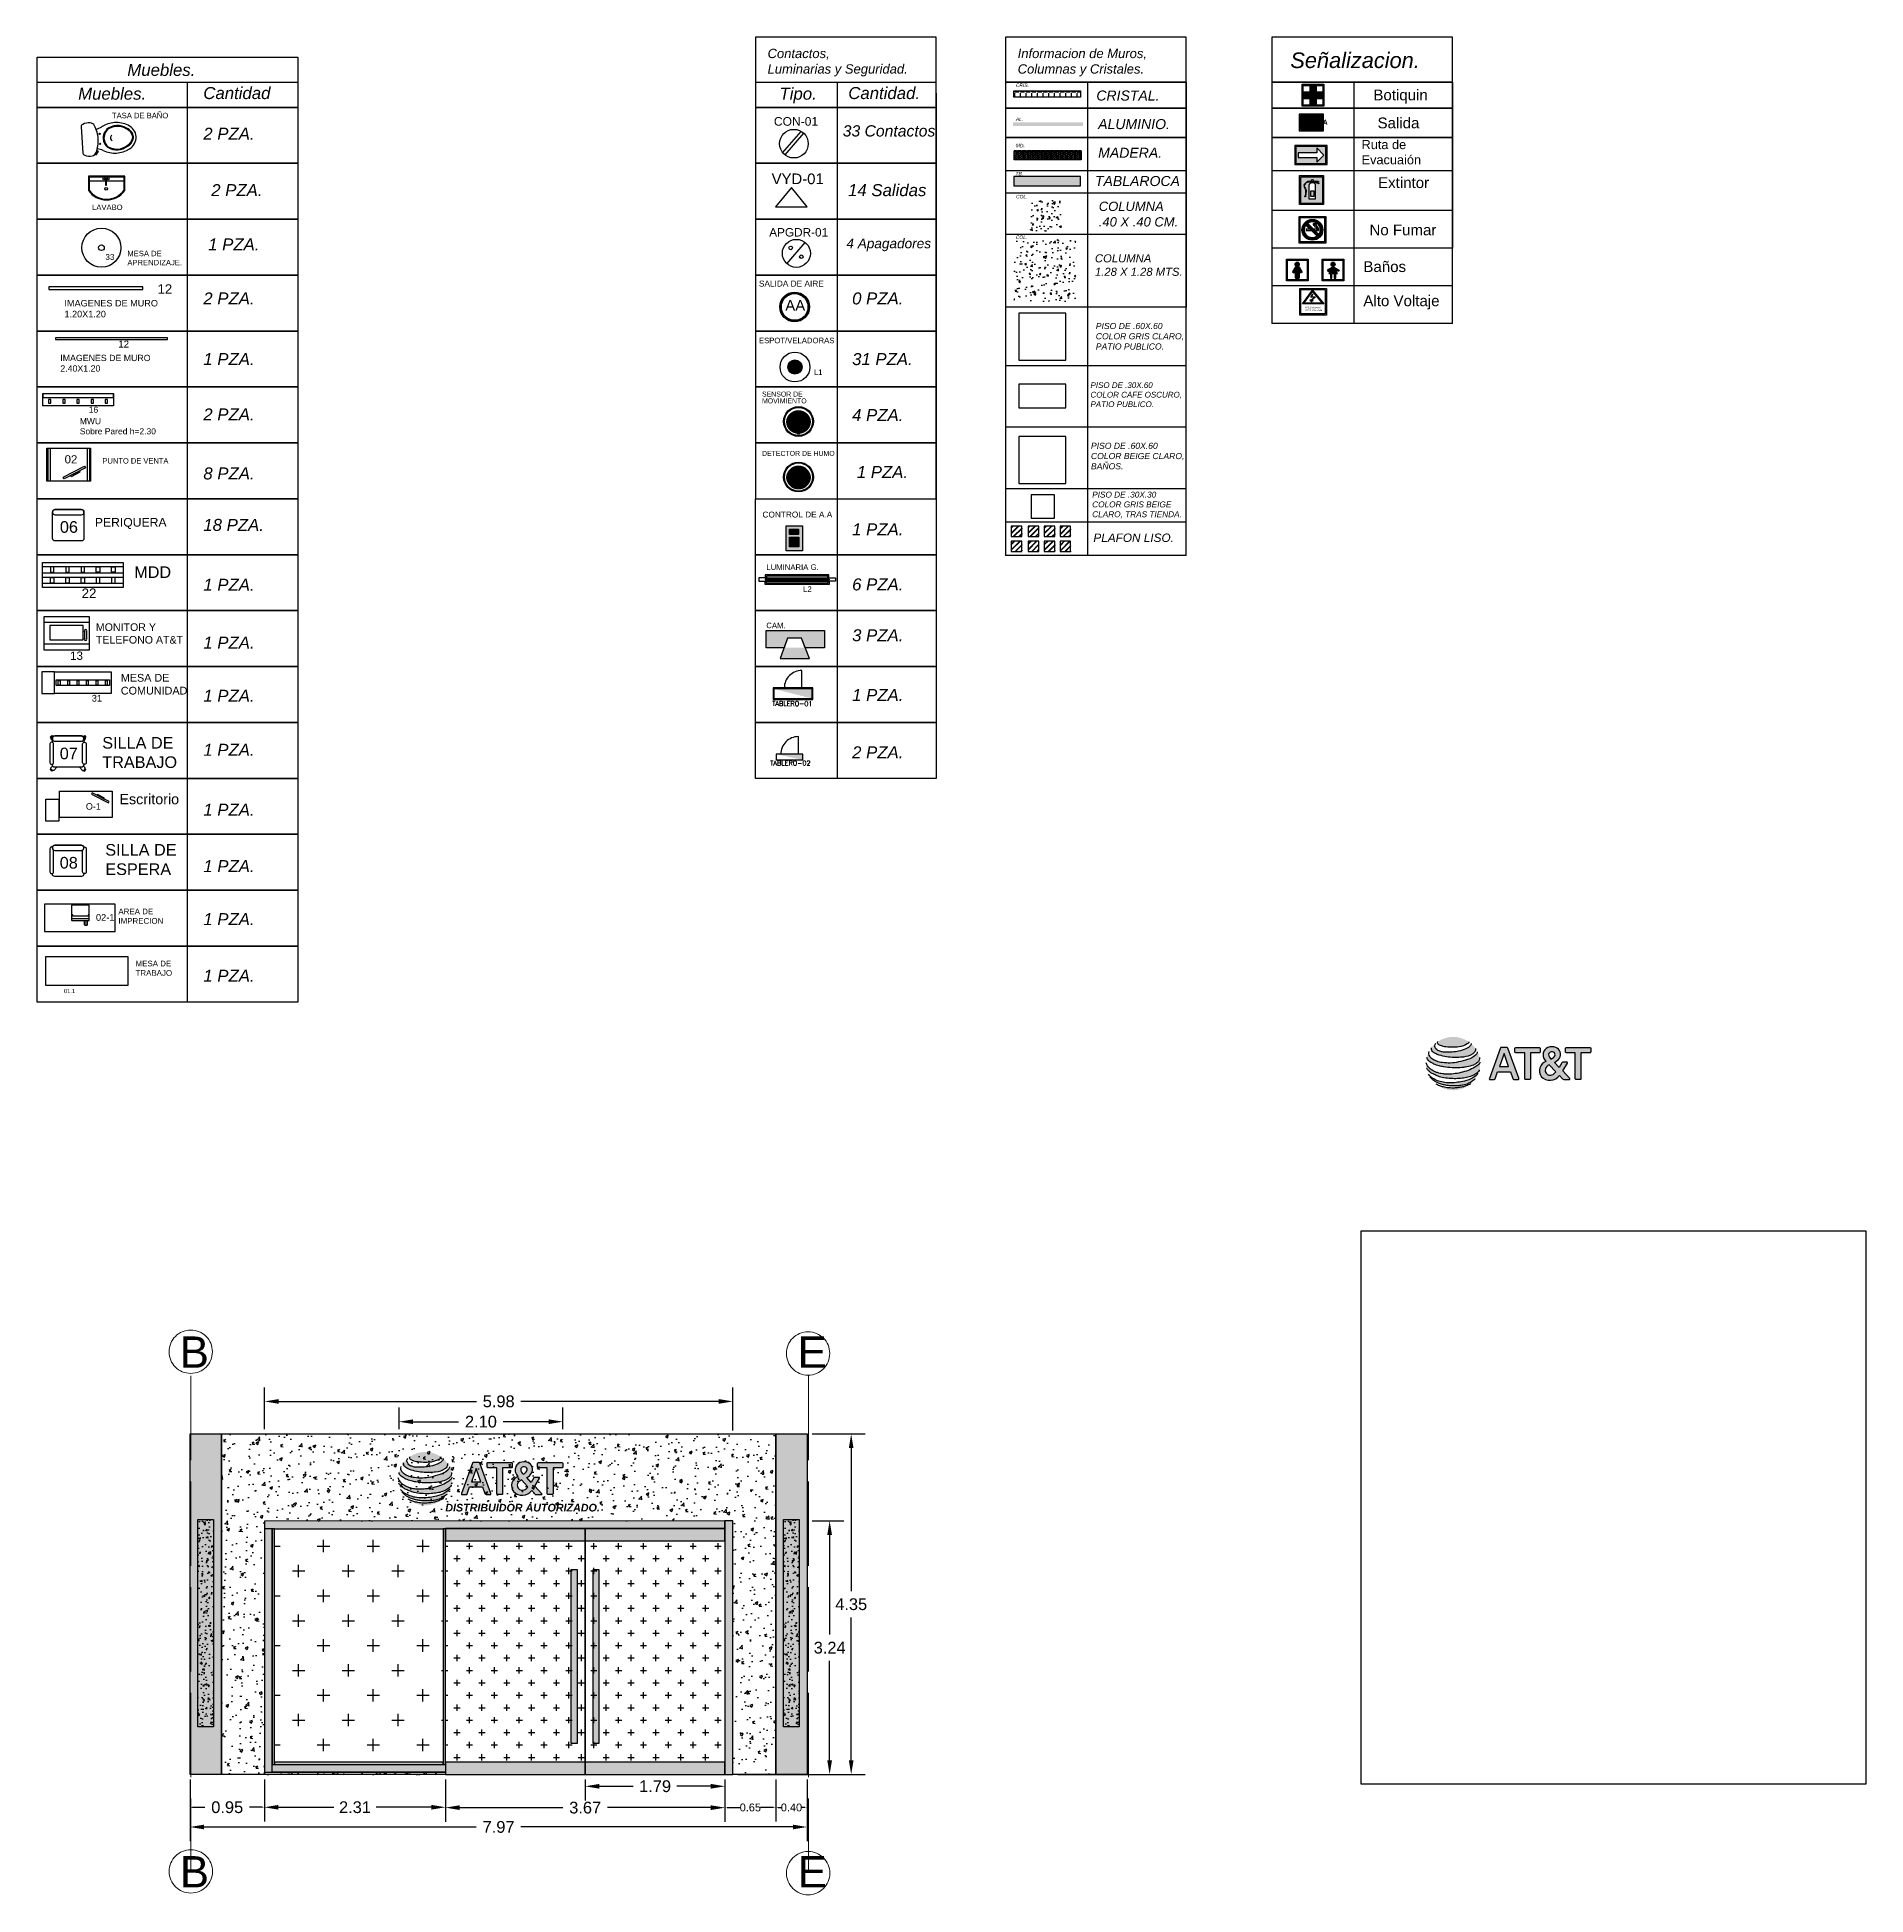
# Model space of a CAD drawing. Header units: millimetres. Extents: x 10930 to 21977, y 3767 to 7635.
# Drawn here: x 10983.57 to 11006.93, y 3798.24 to 3821.97 of the extents above; entities that cross this region are included whole.
import ezdxf
from ezdxf.enums import TextEntityAlignment as Align

# ---------------------------------------------------------------- set-up
doc = ezdxf.new("R2010")
doc.units = ezdxf.units.MM
doc.linetypes.add('ACAD_ISO02W100', pattern=[15, 12, -3])
doc.layers.add('COTAS', color=161, linetype='ACAD_ISO02W100', lineweight=20)
doc.layers.add('PLAFON', color=151, linetype='Continuous', lineweight=25)
for name, color, linetype in [('CUADRO IMFORMATIVO', 93, 'Continuous'), ('LETRERO', 250, 'Continuous'), ('MEDIDAS.', 75, 'Continuous'), ('MUROS - ARQ.', 251, 'Continuous'), ('MUROS ACABADO.', 201, 'Continuous')]:
    doc.layers.add(name, color=color, linetype=linetype)
doc.styles.add('BBVA_Guadalajara Rastro_FN$0$X-PP-NEW$0$ROMANS', font='romans.shx', dxfattribs={"width": 0.75})
doc.styles.get("Standard").update_dxf_attribs({"font": 'arial.ttf'})
doc.dimstyles.get("Standard").update_dxf_attribs({"dimtxt": 0.15, "dimasz": 0.18, "dimexe": 0.18, "dimexo": 0.0625, "dimgap": 0.09, "dimtad": 0, "dimtih": 1, "dimtoh": 1, "dimzin": 0, "dimdsep": 46, "dimtxsty": 'Standard', "dimblk2": 'ARCHTICK', "dimcen": 0.09, "dimadec": 0, "dimazin": 0, "dimtfac": 1, "dimtofl": 0, "dimtmove": 0, "dimatfit": 3, "dimfxl": 1, "dimtolj": 1, "dimtzin": 0, "dimarcsym": 0})
picture_1 = doc.add_image_def('image29.png', size_in_pixel=(571, 626))
pattern_1 = [(0, (34.98416, 0), (0.15875, 0.15875), [0.079375, -0.238125]), (90, (35.02385, -0.03969), (-0.15875, 0.15875), [0.079375, -0.238125])]

msp = doc.modelspace()

# ---------------------------------------------------------------- texts
at = {"layer": 'COTAS', "color": 142, "char_height": 0.4, "attachment_point": 1}
for s, insert in [('B', (10985.39, 3805.376)), ('E', (10993.282, 3805.376)), ('B', (10985.391, 3798.738)), ('E', (10993.283, 3798.738))]:
    msp.add_mtext_dynamic_manual_height_columns(s, width=0.04813, gutter_width=12.5, heights=[0], dxfattribs=dict(at, insert=insert))
at = {"layer": 'CUADRO IMFORMATIVO', "color": 7}
for s, height, p in [('CON-01', 0.1102, (10992.98, 3820.841)), ('VYD-01', 0.136, (10992.951, 3820.095)), ('APGDR-01', 0.1077, (10992.92, 3819.426)), ('SALIDA DE AIRE', 0.07576, (10992.788, 3818.787)), ('ESPOT/VELADORAS', 0.07063, (10992.788, 3818.063)), ('SENSOR DE', 0.0633, (10992.828, 3817.382)), ('MOVIMIENTO', 0.0633, (10992.828, 3817.295)), ('DETECTOR DE HUMO', 0.06326, (10992.828, 3816.624)), ('CONTROL DE A.A', 0.07554, (10992.834, 3815.837)), ('LUMINARIA G.', 0.07063, (10992.883, 3815.167)), ('CAM.', 0.0706, (10992.883, 3814.423))]:
    msp.add_text(s, height=height, dxfattribs=at).set_placement(p)
at = {"layer": 'CUADRO IMFORMATIVO', "color": 5}
msp.add_text('AA', height=0.1366, dxfattribs=at).set_placement((10993.125, 3818.478))
at = {"layer": 'CUADRO IMFORMATIVO', "color": 10}
for s, p in [('L1', (10993.491, 3817.657)), ('L2', (10993.353, 3814.887))]:
    msp.add_text(s, height=0.0706, dxfattribs=at).set_placement(p)
at = {"layer": 'CUADRO IMFORMATIVO', "color": 173, "style": 'BBVA_Guadalajara Rastro_FN$0$X-PP-NEW$0$ROMANS'}
for s, p in [('TABLERO-01', (10993.215, 3813.459)), ('TABLERO-02', (10993.19, 3812.7, 4.84))]:
    msp.add_text(s, height=0.06, rotation=359.9473, dxfattribs=at).set_placement(p, align=Align.MIDDLE)
at = {"layer": 'CUADRO IMFORMATIVO', "color": 251}
for s, height, p in [('O-1', 0.0828, (10984.19, 3812.105)), ('Escritorio', 0.131, (10984.619, 3812.174)), ('02-1', 0.0847, (10984.319, 3810.686))]:
    msp.add_text(s, height=height, dxfattribs=at).set_placement(p)
at = {"layer": 'CUADRO IMFORMATIVO', "color": 7, "attachment_point": 1}
for s, width, insert, char_height in [('{\\fArial|b0|i1|c0|p34;Muebles.}', 3.703, (10984.72, 3821.631), 0.15335), ('{\\fArial|b0|i1|c0|p34;Contactos,\\PLuminarias y Seguridad.}', 3.703, (10992.899, 3821.824), 0.11888), ('{\\fArial|b0|i1|c0|p34;Informacion de Muros, \\PColumnas y Cristales.}', 3.703, (10996.094, 3821.824), 0.11888), ('{\\fArial|b0|i1|c0|p34;Señalizacion.}', 3.703, (10999.577, 3821.777), 0.19908), ('{\\fArial|b0|i1|c0|p34;CRIS.}', 3.703, (10996.07, 3821.381), 0.04516), ('{\\fArial|b0|i1|c0|p34;Muebles.}', 3.703, (10984.092, 3821.327), 0.15335), ('{\\fArial|b0|i1|c0|p34;Cantidad}', 3.703, (10985.691, 3821.335), 0.15335), ('{\\fArial|b0|i1|c0|p34;Tipo.}', 3.703, (10993.051, 3821.327), 0.15335), ('{\\fArial|b0|i1|c0|p34;Cantidad.}', 3.703, (10993.93, 3821.335), 0.15335), ('{\\fArial|b0|i1|c0|p34;CRISTAL.}', 3.703, (10997.099, 3821.291), 0.1282), ('Botiquin', 2.48809, (11000.638, 3821.303), 0.1377), ('{\\fArial|b0|i1|c0|p34;AL.}', 3.703, (10996.07, 3820.946), 0.04516), ('{\\fArial|b0|i1|c0|p34;ALUMINIO.}', 3.703, (10997.122, 3820.926), 0.12835), ('Salida', 2.48809, (11000.691, 3820.946), 0.1377), ('{\\fArial|b0|i1|c0|p34;2 PZA.}', 3.703, (10985.691, 3820.816), 0.15335), ('{\\fArial|b0|i1|c0|p34;33 Contactos}', 3.703, (10993.859, 3820.847), 0.14368), ('Ruta de \\PEvacuaión', 2.48809, (11000.487, 3820.659), 0.1165), ('{\\fArial|b0|i1|c0|p34;MD.}', 3.703, (10996.07, 3820.61), 0.04516), ('{\\fArial|b0|i1|c0|p34;MADERA.}', 3.703, (10997.122, 3820.56), 0.12835), ('{\\fArial|b0|i1|c0|p34;TB.}', 3.703, (10996.066, 3820.252), 0.04516), ('{\\fArial|b0|i1|c0|p34;TABLAROCA}', 3.703, (10997.081, 3820.199), 0.12835), ('Extintor', 3.07312, (11000.698, 3820.183), 0.1377), ('{\\fArial|b0|i1|c0|p34;2 PZA.}', 3.703, (10985.792, 3820.095), 0.15335), ('{\\fArial|b0|i1|c0|p34;14 Salidas}', 3.703, (10993.927, 3820.095), 0.15335), ('{\\fArial|b0|i1|c0|p34;COL.}', 3.703, (10996.073, 3819.958), 0.04516), ('{\\fArial|b0|i1|c0|p34;COLUMNA \\P.40 X .40 CM.}', 3.703, (10997.13, 3819.871), 0.11881), ('No Fumar', 2.48809, (11000.588, 3819.579), 0.1377), ('{\\fArial|b0|i1|c0|p34;1 PZA.}', 3.703, (10985.753, 3819.402), 0.15335), ('{\\fArial|b0|i1|c0|p34;4 Apagadores}', 3.703, (10993.906, 3819.4), 0.1243), ('{\\fArial|b0|i1|c0|p34;COL.}', 3.703, (10996.07, 3819.439), 0.04516), ('{\\fArial|b0|i1|c0|p34;COLUMNA \\P1.28 X 1.28 MTS.}', 3.703, (10997.081, 3819.199), 0.10306), ('Baños', 2.48809, (11000.51, 3819.11), 0.1377), ('{\\fArial|b0|i1|c0|p34;2 PZA.}', 3.703, (10985.691, 3818.712), 0.15335), ('{\\fArial|b0|i1|c0|p34;0 PZA.}', 3.703, (10993.979, 3818.712), 0.15335), ('Alto Voltaje', 2.48809, (11000.51, 3818.674), 0.13771), ('{\\fArial|b0|i1|c0|p34;PISO DE .60X.60\\PCOLOR GRIS CLARO, \\PPATIO PUBLICO. }', 3.703, (10997.092, 3818.322), 0.07849), ('{\\fArial|b0|i1|c0|p34;1 PZA.}', 3.703, (10985.691, 3817.937), 0.15335), ('{\\fArial|b0|i1|c0|p34;31 PZA.}', 3.703, (10993.979, 3817.937), 0.15335), ('{\\fArial|b0|i1|c0|p34;PISO DE .30X.60\\PCOLOR CAFE OSCURO, \\PPATIO PUBLICO. }', 3.703, (10997.024, 3817.564), 0.07311), ('{\\fArial|b0|i1|c0|p34;2 PZA.}', 3.703, (10985.691, 3817.23), 0.15335), ('{\\fArial|b0|i1|c0|p34;4 PZA.}', 3.703, (10993.979, 3817.222), 0.15335), ('{\\fArial|b0|i1|c0|p34;PISO DE .60X.60\\PCOLOR BEIGE CLARO, \\PBAÑOS. }', 3.703, (10997.03, 3816.792), 0.07849), ('{\\fArial|b0|i1|c0|p34;8 PZA.}', 3.703, (10985.691, 3816.476), 0.15335), ('{\\fArial|b0|i1|c0|p34;1 PZA.}', 3.703, (10994.039, 3816.494), 0.15335), ('{\\fArial|b0|i1|c0|p34;PISO DE .30X.30\\PCOLOR GRIS BEIGE\\PCLARO, TRAS TIENDA.}', 3.703, (10997.046, 3816.167), 0.0753), ('{\\fArial|b0|i1|c0|p34;18 PZA.}', 3.703, (10985.691, 3815.819), 0.15335), ('{\\fArial|b0|i1|c0|p34;1 PZA.}', 3.703, (10993.979, 3815.762), 0.15335), ('{\\fArial|b0|i1|c0|p34;PLAFON LISO.}', 3.703, (10997.061, 3815.632), 0.10772), ('{\\fArial|b0|i1|c0|p34;1 PZA.}', 3.703, (10985.691, 3815.054), 0.15335), ('{\\fArial|b0|i1|c0|p34;6 PZA.}', 3.703, (10993.979, 3815.059), 0.15335), ('{\\fArial|b0|i1|c0|p34;1 PZA.}', 3.703, (10985.691, 3814.315), 0.15335), ('{\\fArial|b0|i1|c0|p34;3 PZA.}', 3.703, (10993.979, 3814.409), 0.15335), ('{\\fArial|b0|i1|c0|p34;1 PZA.}', 3.703, (10985.691, 3813.636), 0.15335), ('{\\fArial|b0|i1|c0|p34;1 PZA.}', 3.703, (10993.979, 3813.646), 0.15335), ('{\\fArial|b0|i1|c0|p34;1 PZA.}', 3.703, (10985.691, 3812.946), 0.15335), ('{\\fArial|b0|i1|c0|p34;2 PZA.}', 3.703, (10993.979, 3812.914), 0.15335), ('{\\fArial|b0|i1|c0|p34;1 PZA.}', 3.703, (10985.691, 3812.181), 0.15335), ('{\\fArial|b0|i1|c0|p34;1 PZA.}', 3.703, (10985.691, 3811.46), 0.15335), ('{\\fArial|b0|i1|c0|p34;1 PZA.}', 3.703, (10985.691, 3810.783), 0.15335), ('{\\fArial|b0|i1|c0|p34;1 PZA.}', 3.703, (10985.691, 3810.06), 0.15335)]:
    msp.add_mtext_dynamic_manual_height_columns(s, width=width, gutter_width=12.5, heights=[0], dxfattribs=dict(at, insert=insert, char_height=char_height))
at = {"layer": 'CUADRO IMFORMATIVO', "color": 251, "attachment_point": 1}
for s, width, heights, insert, char_height in [('TASA DE BAÑO', 1.23188, [0.914], (10984.524, 3821.006), 0.06966), ('LAVABO', 1.23188, [0.914], (10984.27, 3819.834), 0.0697), ('MESA DE \\PAPRENDIZAJE.', 1.23188, [0.914], (10984.721, 3819.244), 0.06966), ('\\pi0.33904;33', 0.78426, [0], (10984.101, 3819.202), 0.07416), ('\\pi0.31985;12', 0.8, [0], (10984.786, 3818.816), 0.1207), ('IMAGENES DE MURO\\P1.20X1.20', 1.23188, [0], (10983.917, 3818.616), 0.08317), ('\\pi0.34128;12', 0.8, [0], (10984.263, 3818.096), 0.08842), ('IMAGENES DE MURO\\P2.40X1.20', 1.23188, [0], (10983.864, 3817.915), 0.08032), ('MWU\\PSobre Pared h=2.30', 1.23188, [0], (10984.113, 3817.106), 0.07754), ('\\pi0.34725;16', 0.8, [0], (10983.879, 3817.253), 0.07887), ('\\pi0.18551;02', 0.51895, [0], (10983.734, 3816.632), 0.10402), ('PUNTO DE VENTA', 1.23188, [0], (10984.403, 3816.595), 0.06868), ('\\pi0.093817;06', 0.4, [0], (10983.765, 3815.79), 0.14832), ('PERIQUERA', 1.23188, [0], (10984.305, 3815.831), 0.1114), ('MDD', 1.23188, [0.914], (10984.808, 3815.213), 0.1483), ('\\pi0.31284;22', 0.8, [0], (10983.824, 3814.93), 0.12112), ('MONITOR Y TELEFONO AT&T', 1.23188, [0], (10984.318, 3814.485), 0.097), ('\\pi0.32865;13', 0.8, [0], (10983.659, 3814.125), 0.10663), ('MESA DE COMUNIDAD', 1.23188, [0.914], (10984.637, 3813.839), 0.0987), ('\\pi0.33949;31', 0.78426, [0], (10983.926, 3813.571), 0.08499), ('\\pi0.078699;07', 0.36987, [0], (10983.778, 3812.897), 0.14832), ('SILLA DE TRABAJO ', 1.23188, [0], (10984.4, 3813.033), 0.14832), ('SILLA DE ESPERA', 1.23188, [0], (10984.439, 3811.666), 0.14832), ('\\pi0.078547;08', 0.36987, [0], (10983.778, 3811.501), 0.14832), ('AREA DE \\PIMPRECION', 1.23188, [0], (10984.606, 3810.841), 0.0725), ('MESA DE \\PTRABAJO', 1.23188, [0], (10984.825, 3810.176), 0.0725), ('\\pi0.19478;01.1', 0.51895, [0], (10983.714, 3809.815), 0.05381)]:
    msp.add_mtext_dynamic_manual_height_columns(s, width=width, gutter_width=12.5, heights=heights, dxfattribs=dict(at, insert=insert, char_height=char_height))
at = {"layer": 'CUADRO IMFORMATIVO', "color": 20, "insert": (10999.717, 3820.919), "char_height": 0.06636, "attachment_point": 1}
msp.add_mtext_dynamic_manual_height_columns('{\\fSwis721 Cn BT|b1|i0|c0|p34;\\C255;\\c16777215;SALIDA}', width=0.31324, gutter_width=12.5, heights=[0], dxfattribs=at)
at = {"layer": 'CUADRO IMFORMATIVO', "color": 20, "insert": (10999.766, 3818.532), "char_height": 0.0213, "attachment_point": 1, "rotation": 359.9101}
msp.add_mtext_dynamic_manual_height_columns('{\\fArial|b0|i1|c0|p34;PRECAUCION\\PALTO VOLTAJE}', width=3.703, gutter_width=12.5, heights=[0], dxfattribs=at)
at = {"layer": 'LETRERO', "color": 250, "insert": (10988.782, 3803.238), "char_height": 0.09785, "attachment_point": 1}
msp.add_mtext_dynamic_manual_height_columns('{\\fArial|b1|i1|c0|p34;DISTRIBUIDOR AUTORIZADO.}', width=2.00814, gutter_width=12.5, heights=[0], dxfattribs=at)

# ---------------------------------------------------------------- blocks, each defined once
blk = doc.blocks.new('AT&T')
at = {"true_color": 0x389cff}
h = blk.add_hatch(color=150, dxfattribs=at)
h.dxf.hatch_style = 1
edge = h.paths.add_edge_path()
edge.add_spline(control_points=[(0.175, 0.177), (0.176, 0.174), (0.176, 0.17), (0.163, 0.148), (0.123, 0.125), (0.065, 0.107), (0, 0.098), (-0.05, 0.097), (-0.091, 0.1), (-0.116, 0.108), (-0.14, 0.12), (-0.154, 0.138), (-0.159, 0.16), (-0.153, 0.173), (-0.149, 0.181)], knot_values=[0.003593, 0.003593, 0.003593, 0.003593, 0.006024, 0.021106, 0.073245, 0.144555, 0.202269, 0.269247, 0.293403, 0.325434, 0.349075, 0.372728, 0.390364, 0.4152, 0.4152, 0.4152, 0.4152], degree=3, periodic=0)
edge.add_ellipse((0.011, -0.006), major_axis=(-0.247, 0), ratio=0.990182, start_angle=310.357, end_angle=323.8514)
edge.add_spline(control_points=[(-0.188, 0.139), (-0.189, 0.133), (-0.19, 0.12), (-0.172, 0.095), (-0.128, 0.074), (-0.068, 0.058), (-0.005, 0.05), (0.052, 0.05), (0.117, 0.053), (0.176, 0.068), (0.213, 0.102), (0.215, 0.123), (0.214, 0.131), (0.214, 0.133)], knot_values=[0.008649, 0.008649, 0.008649, 0.008649, 0.025773, 0.045772, 0.096013, 0.166665, 0.233614, 0.282556, 0.338803, 0.427861, 0.462359, 0.479526, 0.486818, 0.486818, 0.486818, 0.486818], degree=3, periodic=0)
edge.add_ellipse((0.011, -0.006), major_axis=(-0.247, 0), ratio=0.990182, start_angle=214.66, end_angle=228.4302)
h = blk.add_hatch(color=150, dxfattribs=at)
h.dxf.hatch_style = 1
edge = h.paths.add_edge_path()
edge.add_ellipse((0.011, -0.006), major_axis=(-0.247, 0), ratio=0.990182, start_angle=235.8088, end_angle=304.4805)
edge.add_spline(control_points=[(-0.129, 0.196), (-0.134, 0.189), (-0.133, 0.171), (-0.097, 0.155), (-0.052, 0.144), (0.015, 0.142), (0.08, 0.144), (0.155, 0.177), (0.154, 0.192), (0.15, 0.196)], knot_values=[0.128865, 0.128865, 0.128865, 0.128865, 0.153866, 0.179922, 0.232217, 0.300381, 0.373945, 0.445699, 0.478946, 0.478946, 0.478946, 0.478946], degree=3, periodic=0)
h = blk.add_hatch(color=150, dxfattribs=at)
h.dxf.hatch_style = 1
edge = h.paths.add_edge_path()
edge.add_spline(control_points=[(-0.232, -0.048), (-0.23, -0.053), (-0.225, -0.061), (-0.213, -0.073), (-0.197, -0.088), (-0.171, -0.103), (-0.134, -0.12), (-0.085, -0.135), (-0.036, -0.142), (0.016, -0.145), (0.064, -0.144), (0.119, -0.137), (0.164, -0.128), (0.203, -0.11), (0.231, -0.093), (0.245, -0.073), (0.25, -0.065), (0.251, -0.064)], knot_values=[0.012982, 0.012982, 0.012982, 0.012982, 0.028308, 0.04302, 0.063513, 0.093229, 0.133566, 0.183249, 0.248239, 0.279568, 0.339134, 0.393524, 0.445234, 0.477135, 0.521976, 0.542107, 0.5483, 0.5483, 0.5483, 0.5483], degree=3, periodic=0)
edge.add_ellipse((0.011, -0.006), major_axis=(-0.247, 0), ratio=0.990182, start_angle=166.2681, end_angle=183.2099)
edge.add_spline(control_points=[(0.257, 0.008), (0.256, 0.004), (0.252, -0.005), (0.236, -0.022), (0.202, -0.046), (0.148, -0.07), (0.082, -0.09), (0.017, -0.101), (-0.035, -0.104), (-0.08, -0.102), (-0.115, -0.095), (-0.148, -0.085), (-0.175, -0.072), (-0.196, -0.057), (-0.213, -0.042), (-0.223, -0.028), (-0.231, -0.013), (-0.234, -0.003), (-0.236, 0.002)], knot_values=[0.007802, 0.007802, 0.007802, 0.007802, 0.0205, 0.038932, 0.075849, 0.143421, 0.21564, 0.282181, 0.339884, 0.372758, 0.418414, 0.445526, 0.474864, 0.506767, 0.524911, 0.541965, 0.557948, 0.574375, 0.574375, 0.574375, 0.574375], degree=3, periodic=0)
edge.add_ellipse((0.011, -0.006), major_axis=(-0.247, 0), ratio=0.990182, start_angle=358.1762, end_angle=370)
h = blk.add_hatch(color=150, dxfattribs=at)
h.dxf.hatch_style = 1
edge = h.paths.add_edge_path()
edge.add_spline(control_points=[(-0.229, 0.05), (-0.229, 0.044), (-0.222, 0.024), (-0.196, 0.006), (-0.16, -0.014), (-0.121, -0.027), (-0.065, -0.039), (0.006, -0.046), (0.077, -0.045), (0.143, -0.037), (0.188, -0.025), (0.223, -0.006), (0.244, 0.013), (0.251, 0.033), (0.251, 0.046), (0.251, 0.049)], knot_values=[0.014023, 0.014023, 0.014023, 0.014023, 0.030974, 0.073379, 0.10402, 0.155335, 0.197783, 0.274963, 0.369242, 0.410223, 0.47411, 0.506523, 0.530369, 0.556614, 0.567607, 0.567607, 0.567607, 0.567607], degree=3, periodic=0)
edge.add_ellipse((0.011, -0.006), major_axis=(-0.247, 0), ratio=0.990182, start_angle=192.9923, end_angle=206.2179)
edge.add_spline(control_points=[(0.232, 0.102), (0.232, 0.1), (0.232, 0.088), (0.205, 0.055), (0.143, 0.029), (0.064, 0.008), (-0.014, -0.004), (-0.081, 0.001), (-0.137, 0.012), (-0.177, 0.032), (-0.204, 0.056), (-0.214, 0.082), (-0.212, 0.097), (-0.209, 0.105)], knot_values=[0.003597, 0.003597, 0.003597, 0.003597, 0.009886, 0.039798, 0.122741, 0.208239, 0.285459, 0.358281, 0.409779, 0.455584, 0.490924, 0.513468, 0.537289, 0.537289, 0.537289, 0.537289], degree=3, periodic=0)
edge.add_ellipse((0.011, -0.006), major_axis=(-0.247, 0), ratio=0.990182, start_angle=333.1991, end_angle=346.9413)
at = {"true_color": 0x000000}
h = blk.add_hatch(color=18, dxfattribs=at)
h.dxf.hatch_style = 1
edge = h.paths.add_edge_path()
edge.add_line((0.347, -0.152), (0.387, -0.152))
edge.add_arc((0.387, -0.143), 0.00826, 270, 346.4923)
edge.add_line((0.395, -0.145), (0.417, -0.081))
edge.add_line((0.417, -0.081), (0.536, -0.081))
edge.add_line((0.536, -0.081), (0.557, -0.143))
edge.add_arc((0.57, -0.139), 0.013, 198.6171, 261.6624)
edge.add_line((0.568, -0.152), (0.607, -0.152))
edge.add_arc((0.606, -0.145), 0.00708, 278.8223, 386.0649)
edge.add_line((0.612, -0.141), (0.512, 0.135))
edge.add_arc((0.503, 0.132), 0.01, 19.8261, 75.8209)
edge.add_line((0.505, 0.142), (0.451, 0.142))
edge.add_arc((0.451, 0.134), 0.00823, 90, 151.5385)
edge.add_line((0.443, 0.137), (0.343, -0.142))
edge.add_arc((0.348, -0.145), 0.00653, 151.0703, 262.0236)
h.paths.add_polyline_path([(0.434, -0.034), (0.519, -0.034), (0.477, 0.087)], flags=16)
h = blk.add_hatch(color=18, dxfattribs=at)
h.dxf.hatch_style = 1
edge = h.paths.add_edge_path()
edge.add_line((0.584, 0.142), (0.801, 0.142))
edge.add_arc((0.801, 0.135), 0.00716, 4.2, 90, ccw=False)
edge.add_line((0.808, 0.135), (0.808, 0.1))
edge.add_arc((0.801, 0.1), 0.00668, -95.3111, 0, ccw=False)
edge.add_line((0.8, 0.093), (0.719, 0.093))
edge.add_line((0.719, 0.093), (0.719, -0.146))
edge.add_arc((0.712, -0.144), 0.00716, 280.0314, 347.5188, ccw=False)
edge.add_line((0.713, -0.152), (0.672, -0.152))
edge.add_arc((0.673, -0.144), 0.00745, 188.9431, 262.8223, ccw=False)
edge.add_line((0.666, -0.145), (0.666, 0.093))
edge.add_line((0.666, 0.093), (0.585, 0.093))
edge.add_arc((0.585, 0.101), 0.00813, 193.5965, 270, ccw=False)
edge.add_line((0.577, 0.099), (0.577, 0.134))
edge.add_arc((0.585, 0.134), 0.00773, 97.5157, 180, ccw=False)
h = blk.add_hatch(color=18, dxfattribs=at)
h.dxf.hatch_style = 1
edge = h.paths.add_edge_path(flags=16)
edge.add_arc((0.841, 0.16), 0.141, 297.9697, 312.5604)
edge.add_arc((0.916, 0.075), 0.0275, 315.7362, 358.7602)
edge.add_arc((0.918, 0.077), 0.0259, 355.2814, 443.5652)
edge.add_arc((0.914, 0.016), 0.0866, 85.5402, 94.4598)
edge.add_arc((0.911, 0.076), 0.0262, 98.3903, 178.7763)
edge.add_arc((0.92, 0.074), 0.0347, 175.1233, 217.1316)
edge.add_arc((0.971, 0.103), 0.0933, 212.4434, 226.6899)
edge = h.paths.add_edge_path(flags=16)
edge.add_line((0.951, -0.081), (0.891, -0.017))
edge.add_arc((0.941, -0.11), 0.105, 118.201, 134.038)
edge.add_arc((0.898, -0.067), 0.0449, 132.5389, 194.599)
edge.add_arc((0.898, -0.068), 0.045, 194.4613, 279.0682)
edge.add_arc((0.901, -0.06), 0.0518, 274.3532, 321.59)
edge.add_arc((0.853, -0.014), 0.119, 318.4876, 325.3812)
edge = h.paths.add_edge_path()
edge.add_arc((0.893, -0.071), 0.0913, 111.7971, 215.4875)
edge.add_arc((0.898, -0.049), 0.11, 223.2882, 323.398)
edge.add_line((0.986, -0.114), (1.013, -0.145))
edge.add_arc((1.026, -0.136), 0.016, 215.8159, 267.0105)
edge.add_line((1.025, -0.152), (1.075, -0.152))
edge.add_arc((1.074, -0.146), 0.00569, 277.5157, 384.5194)
edge.add_line((1.08, -0.144), (1.016, -0.074))
edge.add_line((1.016, -0.074), (1.058, -0.002))
edge.add_arc((1.053, 0.001), 0.0056, 329.9216, 439.5861)
edge.add_line((1.054, 0.006), (1.014, 0.006))
edge.add_arc((1.014, -0.005), 0.0114, 90, 140.6245)
edge.add_line((1.005, 0.002), (0.981, -0.041))
edge.add_line((0.981, -0.041), (0.94, 0.004))
edge.add_arc((0.886, 0.11), 0.119, 296.6772, 325.6351)
edge.add_arc((0.925, 0.078), 0.0691, 329.7219, 428.2029)
edge.add_arc((0.915, 0.045), 0.104, 70.2157, 111.5609)
edge.add_arc((0.903, 0.078), 0.0682, 112.5789, 170.1889)
edge.add_arc((0.916, 0.073), 0.0819, 168.3304, 197.2049)
edge.add_arc((0.943, 0.087), 0.112, 199.7699, 220.7987)
h = blk.add_hatch(color=18, dxfattribs=at)
h.dxf.hatch_style = 1
edge = h.paths.add_edge_path()
edge.add_line((1.047, 0.142), (1.263, 0.142))
edge.add_arc((1.263, 0.135), 0.00716, 4.2, 90, ccw=False)
edge.add_line((1.271, 0.135), (1.271, 0.1))
edge.add_arc((1.264, 0.1), 0.00668, -95.3111, 0, ccw=False)
edge.add_line((1.263, 0.093), (1.181, 0.093))
edge.add_line((1.181, 0.093), (1.181, -0.146))
edge.add_arc((1.174, -0.144), 0.00716, 280.0314, 347.5188, ccw=False)
edge.add_line((1.176, -0.152), (1.135, -0.152))
edge.add_arc((1.136, -0.144), 0.00745, 188.9431, 262.8223, ccw=False)
edge.add_line((1.128, -0.145), (1.128, 0.093))
edge.add_line((1.128, 0.093), (1.048, 0.093))
edge.add_arc((1.048, 0.101), 0.00813, 193.5965, 270, ccw=False)
edge.add_line((1.04, 0.099), (1.04, 0.134))
edge.add_arc((1.048, 0.134), 0.00773, 97.5157, 180, ccw=False)
at = {"true_color": 0x389cff}
h = blk.add_hatch(color=150, dxfattribs=at)
h.dxf.hatch_style = 1
edge = h.paths.add_edge_path()
edge.add_spline(control_points=[(-0.204, -0.126), (-0.2, -0.131), (-0.189, -0.142), (-0.172, -0.158), (-0.149, -0.173), (-0.121, -0.186), (-0.087, -0.198), (-0.045, -0.207), (0.001, -0.211), (0.048, -0.211), (0.094, -0.205), (0.134, -0.196), (0.172, -0.179), (0.195, -0.161), (0.209, -0.15), (0.212, -0.147)], knot_values=[0.02124, 0.02124, 0.02124, 0.02124, 0.038567, 0.066554, 0.09322, 0.121056, 0.158938, 0.200798, 0.247614, 0.298784, 0.33987, 0.387174, 0.420854, 0.464375, 0.475001, 0.475001, 0.475001, 0.475001], degree=3, periodic=0)
edge.add_ellipse((0.011, -0.006), major_axis=(-0.247, 0), ratio=0.990182, start_angle=144.5182, end_angle=157.8506)
edge.add_spline(control_points=[(0.24, -0.098), (0.236, -0.102), (0.221, -0.117), (0.181, -0.146), (0.121, -0.167), (0.052, -0.179), (-0.014, -0.184), (-0.077, -0.18), (-0.132, -0.164), (-0.174, -0.145), (-0.2, -0.122), (-0.211, -0.109), (-0.215, -0.104)], knot_values=[0.011524, 0.011524, 0.011524, 0.011524, 0.028354, 0.074673, 0.157277, 0.217096, 0.286184, 0.354151, 0.405667, 0.458056, 0.490472, 0.508639, 0.508639, 0.508639, 0.508639], degree=3, periodic=0)
edge.add_ellipse((0.011, -0.006), major_axis=(-0.247, 0), ratio=0.990182, start_angle=23.854, end_angle=29.5948)
h = blk.add_hatch(color=150, dxfattribs=at)
h.dxf.hatch_style = 1
edge = h.paths.add_edge_path()
edge.add_ellipse((0.011, -0.006), major_axis=(-0.247, 0), ratio=0.990182, start_angle=50.6786, end_angle=131.2406)
edge.add_spline(control_points=[(0.174, -0.189), (0.171, -0.191), (0.161, -0.196), (0.141, -0.206), (0.112, -0.217), (0.077, -0.224), (0.039, -0.23), (0.002, -0.23), (-0.038, -0.229), (-0.075, -0.222), (-0.109, -0.212), (-0.13, -0.202), (-0.141, -0.197), (-0.145, -0.195)], knot_values=[0.00823, 0.00823, 0.00823, 0.00823, 0.0177, 0.042594, 0.074296, 0.109937, 0.148709, 0.189938, 0.2206, 0.268724, 0.301937, 0.3263, 0.33974, 0.33974, 0.33974, 0.33974], degree=3, periodic=0)
at = {"color": 18, "true_color": 0x000000}
for points in [[(0.347, -0.152), (0.387, -0.152, 0.346732), (0.395, -0.145), (0.417, -0.081), (0.536, -0.081), (0.557, -0.143, 0.282242), (0.568, -0.152), (0.607, -0.152, 0.50537), (0.612, -0.141), (0.512, 0.135, 0.249304), (0.505, 0.142), (0.451, 0.142, 0.275157), (0.443, 0.137), (0.343, -0.142, 0.525866)], [(0.584, 0.142), (0.801, 0.142, -0.392903), (0.808, 0.135), (0.808, 0.1, -0.441632), (0.8, 0.093), (0.719, 0.093), (0.719, -0.146, -0.303287), (0.713, -0.152), (0.672, -0.152, -0.334009), (0.666, -0.145), (0.666, 0.093), (0.585, 0.093, -0.346298), (0.577, 0.099), (0.577, 0.134, -0.376295)], [(1.047, 0.142), (1.263, 0.142, -0.392903), (1.271, 0.135), (1.271, 0.1, -0.441632), (1.263, 0.093), (1.181, 0.093), (1.181, -0.146, -0.303287), (1.176, -0.152), (1.135, -0.152, -0.334009), (1.128, -0.145), (1.128, 0.093), (1.048, 0.093, -0.346298), (1.04, 0.099), (1.04, 0.134, -0.376295)]]:
    blk.add_lwpolyline(points, format="xyb", close=True, dxfattribs=at)
blk.add_lwpolyline([(0.434, -0.034), (0.519, -0.034), (0.477, 0.087), (0.434, -0.034)], dxfattribs=at)
for points in [[(0.859, 0.014, 0.486062), (0.818, -0.124, 0.466891), (0.986, -0.114), (1.013, -0.145, 0.22717), (1.025, -0.152), (1.075, -0.152, 0.504061), (1.08, -0.144), (1.016, -0.074), (1.058, -0.002, 0.518708), (1.054, 0.006), (1.014, 0.006, 0.224555), (1.005, 0.002), (0.981, -0.041), (0.94, 0.004)], [(0.94, 0.004, 0.12703), (0.984, 0.043, 0.458264), (0.95, 0.142, 0.182385), (0.877, 0.141, 0.256803), (0.836, 0.09, 0.12666), (0.838, 0.049, 0.092014), (0.859, 0.014, -56.877628)], [(0.907, 0.035, 0.06375), (0.936, 0.056, 0.189964), (0.944, 0.074, 0.405468), (0.921, 0.102, 0.038938), (0.908, 0.102, 0.365879), (0.885, 0.077, 0.185377), (0.892, 0.053, 0.062243), (0.907, 0.035, -0.802104)], [(0.951, -0.081), (0.891, -0.017, 0.069212), (0.868, -0.034, 0.277607), (0.855, -0.079, 0.386906), (0.905, -0.112, 0.209078), (0.942, -0.092, 0.030088), (0.951, -0.081, 0.609101)]]:
    blk.add_lwpolyline(points, format="xyb", dxfattribs=at)
at = {"color": 150, "true_color": 0x389cff}
for points, knots in [([(0.175, 0.177), (0.176, 0.174), (0.176, 0.17), (0.163, 0.148), (0.123, 0.125), (0.065, 0.107), (0, 0.098), (-0.05, 0.097), (-0.091, 0.1), (-0.116, 0.108), (-0.14, 0.12), (-0.154, 0.138), (-0.159, 0.16), (-0.153, 0.173), (-0.149, 0.181)], [0.0035932, 0.0035932, 0.0035932, 0.0035932, 0.0060238, 0.0211063, 0.0732448, 0.1445555, 0.2022685, 0.2692466, 0.2934034, 0.3254338, 0.3490749, 0.3727276, 0.3903641, 0.4151999, 0.4151999, 0.4151999, 0.4151999]), ([(0.15, 0.196), (0.154, 0.192), (0.155, 0.177), (0.08, 0.144), (0.015, 0.142), (-0.052, 0.144), (-0.097, 0.155), (-0.133, 0.171), (-0.134, 0.189), (-0.129, 0.196)], [0.1288654, 0.1288654, 0.1288654, 0.1288654, 0.1621128, 0.2338664, 0.3074303, 0.3755951, 0.4278902, 0.4539459, 0.4789464, 0.4789464, 0.4789464, 0.4789464]), ([(0.257, 0.008), (0.256, 0.004), (0.252, -0.005), (0.236, -0.022), (0.202, -0.046), (0.148, -0.07), (0.082, -0.09), (0.017, -0.101), (-0.035, -0.104), (-0.08, -0.102), (-0.115, -0.095), (-0.148, -0.085), (-0.175, -0.072), (-0.196, -0.057), (-0.213, -0.042), (-0.223, -0.028), (-0.231, -0.013), (-0.234, -0.003), (-0.236, 0.002)], [0.0078016, 0.0078016, 0.0078016, 0.0078016, 0.0205003, 0.0389321, 0.0758492, 0.1434214, 0.2156401, 0.2821809, 0.3398835, 0.3727584, 0.4184145, 0.4455255, 0.4748644, 0.5067672, 0.5249113, 0.5419651, 0.5579475, 0.5743748, 0.5743748, 0.5743748, 0.5743748]), ([(0.251, 0.049), (0.251, 0.046), (0.251, 0.033), (0.244, 0.013), (0.223, -0.006), (0.188, -0.025), (0.143, -0.037), (0.077, -0.045), (0.006, -0.046), (-0.065, -0.039), (-0.121, -0.027), (-0.16, -0.014), (-0.196, 0.006), (-0.222, 0.024), (-0.229, 0.044), (-0.229, 0.05)], [0.0140234, 0.0140234, 0.0140234, 0.0140234, 0.0250162, 0.0512619, 0.0751078, 0.1075212, 0.1714081, 0.2123883, 0.306668, 0.3838473, 0.4262958, 0.4776106, 0.5082517, 0.5506568, 0.5676073, 0.5676073, 0.5676073, 0.5676073]), ([(0.232, 0.102), (0.232, 0.1), (0.232, 0.088), (0.205, 0.055), (0.143, 0.029), (0.064, 0.008), (-0.014, -0.004), (-0.081, 0.001), (-0.137, 0.012), (-0.177, 0.032), (-0.204, 0.056), (-0.214, 0.082), (-0.212, 0.097), (-0.209, 0.105)], [0.0035967, 0.0035967, 0.0035967, 0.0035967, 0.0098858, 0.0397983, 0.122741, 0.2082388, 0.285459, 0.3582808, 0.4097789, 0.4555835, 0.4909237, 0.5134678, 0.5372889, 0.5372889, 0.5372889, 0.5372889]), ([(0.214, 0.133), (0.214, 0.131), (0.215, 0.123), (0.213, 0.102), (0.176, 0.068), (0.117, 0.053), (0.052, 0.05), (-0.005, 0.05), (-0.068, 0.058), (-0.128, 0.074), (-0.172, 0.095), (-0.19, 0.12), (-0.189, 0.133), (-0.188, 0.139)], [0.0086485, 0.0086485, 0.0086485, 0.0086485, 0.01594, 0.0331077, 0.067605, 0.1566633, 0.2129102, 0.2618518, 0.3288015, 0.3994534, 0.4496941, 0.4696933, 0.4868177, 0.4868177, 0.4868177, 0.4868177]), ([(0.251, -0.064), (0.25, -0.065), (0.245, -0.073), (0.231, -0.093), (0.203, -0.11), (0.164, -0.128), (0.119, -0.137), (0.064, -0.144), (0.016, -0.145), (-0.036, -0.142), (-0.085, -0.135), (-0.134, -0.12), (-0.171, -0.103), (-0.197, -0.088), (-0.213, -0.073), (-0.225, -0.061), (-0.23, -0.053), (-0.232, -0.048)], [0.0129818, 0.0129818, 0.0129818, 0.0129818, 0.0191742, 0.0393052, 0.0841466, 0.1160473, 0.1677579, 0.2221471, 0.2817133, 0.3130424, 0.3780328, 0.4277155, 0.4680528, 0.4977683, 0.518262, 0.5329737, 0.5482997, 0.5482997, 0.5482997, 0.5482997]), ([(0.24, -0.098), (0.236, -0.102), (0.221, -0.117), (0.181, -0.146), (0.121, -0.167), (0.052, -0.179), (-0.014, -0.184), (-0.077, -0.18), (-0.132, -0.164), (-0.174, -0.145), (-0.2, -0.122), (-0.211, -0.109), (-0.215, -0.104)], [0.011524, 0.011524, 0.011524, 0.011524, 0.0283541, 0.0746731, 0.1572768, 0.2170963, 0.2861837, 0.3541511, 0.4056674, 0.4580557, 0.4904717, 0.5086393, 0.5086393, 0.5086393, 0.5086393]), ([(0.212, -0.147), (0.209, -0.15), (0.195, -0.161), (0.172, -0.179), (0.134, -0.196), (0.094, -0.205), (0.048, -0.211), (0.001, -0.211), (-0.045, -0.207), (-0.087, -0.198), (-0.121, -0.186), (-0.149, -0.173), (-0.172, -0.158), (-0.189, -0.142), (-0.2, -0.131), (-0.204, -0.126)], [0.0212403, 0.0212403, 0.0212403, 0.0212403, 0.0318666, 0.0753881, 0.1090673, 0.1563713, 0.1974573, 0.2486273, 0.2954439, 0.3373039, 0.3751856, 0.4030217, 0.4296875, 0.4576748, 0.4750013, 0.4750013, 0.4750013, 0.4750013]), ([(0.174, -0.189), (0.171, -0.191), (0.161, -0.196), (0.141, -0.206), (0.112, -0.217), (0.077, -0.224), (0.039, -0.23), (0.002, -0.23), (-0.038, -0.229), (-0.075, -0.222), (-0.109, -0.212), (-0.13, -0.202), (-0.141, -0.197), (-0.145, -0.195)], [0.0082302, 0.0082302, 0.0082302, 0.0082302, 0.0177002, 0.0425936, 0.0742963, 0.109937, 0.1487094, 0.1899382, 0.2206004, 0.2687243, 0.3019369, 0.3263003, 0.3397397, 0.3397397, 0.3397397, 0.3397397])]:
    blk.add_open_spline(points, degree=3, knots=knots, dxfattribs=at)
blk = doc.blocks.new('*D160')
at = {"layer": 'Defpoints', "color": 0, "transparency": 16777216}
for p in [(10985.521, 3799.78), (10993.404, 3799.78), (10985.521, 3799.11)]:
    blk.add_point(p, dxfattribs=at)
at = {"layer": 'MEDIDAS.', "color": 0, "lineweight": -2, "transparency": 16777216}
for p, q in [((10985.521, 3799.717), (10985.521, 3798.93)), ((10993.404, 3799.717), (10993.404, 3798.93)), ((10985.701, 3799.11), (10989.178, 3799.11)), ((10993.224, 3799.11), (10989.747, 3799.11))]:
    blk.add_line(p, q, dxfattribs=at)
at = {"layer": 'MEDIDAS.', "color": 0, "transparency": 16777216}
for points in [[(10985.701, 3799.14), (10985.701, 3799.08), (10985.521, 3799.11)], [(10993.224, 3799.14), (10993.224, 3799.08), (10993.404, 3799.11)]]:
    blk.add_solid(points, dxfattribs=at)
at = {"layer": 'MEDIDAS.', "color": 0, "transparency": 16777216, "insert": (10989.463, 3799.11), "char_height": 0.15, "attachment_point": 5}
blk.add_mtext('\\A1;7.97', dxfattribs=at)
blk = doc.blocks.new('_ArchTick')
at = {"color": 0, "linetype": 'ByBlock', "const_width": 0.15}
blk.add_lwpolyline([(-0.5, -0.5), (0.5, 0.5)], dxfattribs=at)
blk = doc.blocks.new('*D162')
at = {"layer": 'Defpoints', "color": 0, "transparency": 16777216}
for p in [(10993.004, 3799.78), (10993.404, 3799.78), (10993.004, 3799.359)]:
    blk.add_point(p, dxfattribs=at)
at = {"layer": 'MEDIDAS.', "color": 0, "lineweight": -2, "transparency": 16777216}
for p, q in [((10993.004, 3799.717), (10993.004, 3799.179)), ((10993.404, 3799.717), (10993.404, 3799.179)), ((10993.034, 3799.359), (10993.074, 3799.359)), ((10993.374, 3799.359), (10993.334, 3799.359))]:
    blk.add_line(p, q, dxfattribs=at)
at = {"layer": 'MEDIDAS.', "color": 0, "transparency": 16777216}
for points in [[(10993.034, 3799.364), (10993.034, 3799.354), (10993.004, 3799.359)], [(10993.374, 3799.364), (10993.374, 3799.354), (10993.404, 3799.359)]]:
    blk.add_solid(points, dxfattribs=at)
at = {"layer": 'MEDIDAS.', "color": 0, "transparency": 16777216, "insert": (10993.204, 3799.359), "char_height": 0.1, "attachment_point": 5}
blk.add_mtext('\\A1;0.40', dxfattribs=at)
blk = doc.blocks.new('*D163')
at = {"layer": 'Defpoints', "color": 0, "transparency": 16777216}
for p in [(10992.354, 3799.78), (10993.004, 3799.78), (10993.004, 3799.359)]:
    blk.add_point(p, dxfattribs=at)
at = {"layer": 'MEDIDAS.', "color": 0, "lineweight": -2, "transparency": 16777216}
for p, q in [((10992.354, 3799.717), (10992.354, 3799.179)), ((10993.004, 3799.717), (10993.004, 3799.179)), ((10992.384, 3799.359), (10992.549, 3799.359)), ((10992.974, 3799.359), (10992.809, 3799.359))]:
    blk.add_line(p, q, dxfattribs=at)
at = {"layer": 'MEDIDAS.', "color": 0, "transparency": 16777216}
for points in [[(10992.384, 3799.364), (10992.384, 3799.354), (10992.354, 3799.359)], [(10992.974, 3799.364), (10992.974, 3799.354), (10993.004, 3799.359)]]:
    blk.add_solid(points, dxfattribs=at)
at = {"layer": 'MEDIDAS.', "color": 0, "transparency": 16777216, "insert": (10992.679, 3799.359), "char_height": 0.1, "attachment_point": 5}
blk.add_mtext('\\A1;0.65', dxfattribs=at)
blk = doc.blocks.new('*D164')
at = {"layer": 'Defpoints', "color": 0, "transparency": 16777216}
for p in [(10988.784, 3799.78), (10992.354, 3799.78), (10992.354, 3799.357)]:
    blk.add_point(p, dxfattribs=at)
at = {"layer": 'MEDIDAS.', "color": 0, "lineweight": -2, "transparency": 16777216}
for p, q in [((10988.784, 3799.717), (10988.784, 3799.177)), ((10992.354, 3799.717), (10992.354, 3799.177)), ((10988.964, 3799.357), (10990.284, 3799.357)), ((10992.174, 3799.357), (10990.854, 3799.357))]:
    blk.add_line(p, q, dxfattribs=at)
at = {"layer": 'MEDIDAS.', "color": 0, "transparency": 16777216}
for points in [[(10988.964, 3799.387), (10988.964, 3799.327), (10988.784, 3799.357)], [(10992.174, 3799.387), (10992.174, 3799.327), (10992.354, 3799.357)]]:
    blk.add_solid(points, dxfattribs=at)
at = {"layer": 'MEDIDAS.', "color": 0, "transparency": 16777216, "insert": (10990.569, 3799.357), "char_height": 0.15, "attachment_point": 5}
blk.add_mtext('\\A1;3.67', dxfattribs=at)
blk = doc.blocks.new('*D165')
at = {"layer": 'Defpoints', "color": 0, "transparency": 16777216}
for p in [(10986.471, 3799.78), (10988.784, 3799.78), (10986.471, 3799.362)]:
    blk.add_point(p, dxfattribs=at)
at = {"layer": 'MEDIDAS.', "color": 0, "lineweight": -2, "transparency": 16777216}
for p, q in [((10986.471, 3799.717), (10986.471, 3799.182)), ((10988.784, 3799.717), (10988.784, 3799.182)), ((10986.651, 3799.362), (10987.356, 3799.362)), ((10988.604, 3799.362), (10987.899, 3799.362))]:
    blk.add_line(p, q, dxfattribs=at)
at = {"layer": 'MEDIDAS.', "color": 0, "transparency": 16777216}
for points in [[(10986.651, 3799.392), (10986.651, 3799.332), (10986.471, 3799.362)], [(10988.604, 3799.392), (10988.604, 3799.332), (10988.784, 3799.362)]]:
    blk.add_solid(points, dxfattribs=at)
at = {"layer": 'MEDIDAS.', "color": 0, "transparency": 16777216, "insert": (10987.628, 3799.362), "char_height": 0.15, "attachment_point": 5}
blk.add_mtext('\\A1;2.31', dxfattribs=at)
blk = doc.blocks.new('*D166')
at = {"layer": 'Defpoints', "color": 0, "transparency": 16777216}
for p in [(10985.521, 3799.78), (10986.471, 3799.78), (10986.471, 3799.362)]:
    blk.add_point(p, dxfattribs=at)
at = {"layer": 'MEDIDAS.', "color": 0, "lineweight": -2, "transparency": 16777216}
for p, q in [((10985.521, 3799.717), (10985.521, 3799.182)), ((10986.471, 3799.717), (10986.471, 3799.182)), ((10985.551, 3799.362), (10985.711, 3799.362)), ((10986.441, 3799.362), (10986.281, 3799.362))]:
    blk.add_line(p, q, dxfattribs=at)
at = {"layer": 'MEDIDAS.', "color": 0, "transparency": 16777216}
for points in [[(10985.551, 3799.367), (10985.551, 3799.357), (10985.521, 3799.362)], [(10986.441, 3799.367), (10986.441, 3799.357), (10986.471, 3799.362)]]:
    blk.add_solid(points, dxfattribs=at)
at = {"layer": 'MEDIDAS.', "color": 0, "transparency": 16777216, "insert": (10985.996, 3799.362), "char_height": 0.15, "attachment_point": 5}
blk.add_mtext('\\A1;0.95', dxfattribs=at)
blk = doc.blocks.new('*D167')
at = {"layer": 'Defpoints', "color": 0, "transparency": 16777216}
for p in [(10990.569, 3799.78), (10992.354, 3799.78), (10992.354, 3799.63)]:
    blk.add_point(p, dxfattribs=at)
at = {"layer": 'MEDIDAS.', "color": 0, "lineweight": -2, "transparency": 16777216}
for p, q in [((10990.569, 3799.717), (10990.569, 3799.45)), ((10990.749, 3799.63), (10991.184, 3799.63)), ((10992.174, 3799.63), (10991.74, 3799.63)), ((10992.354, 3799.717), (10992.354, 3799.45))]:
    blk.add_line(p, q, dxfattribs=at)
at = {"layer": 'MEDIDAS.', "color": 0, "transparency": 16777216}
for points in [[(10990.749, 3799.66), (10990.749, 3799.6), (10990.569, 3799.63)], [(10992.174, 3799.66), (10992.174, 3799.6), (10992.354, 3799.63)]]:
    blk.add_solid(points, dxfattribs=at)
at = {"layer": 'MEDIDAS.', "color": 0, "transparency": 16777216, "insert": (10991.462, 3799.63), "char_height": 0.15, "attachment_point": 5}
blk.add_mtext('\\A1;1.79', dxfattribs=at)
blk = doc.blocks.new('*D168')
at = {"layer": 'Defpoints', "color": 0, "transparency": 16777216}
for p in [(10993.404, 3804.13), (10993.404, 3799.78), (10993.967, 3799.78)]:
    blk.add_point(p, dxfattribs=at)
at = {"layer": 'MEDIDAS.', "color": 0, "lineweight": -2, "transparency": 16777216}
for p, q in [((10993.467, 3804.13), (10994.147, 3804.13)), ((10993.967, 3803.95), (10993.967, 3802.122)), ((10993.967, 3799.96), (10993.967, 3801.788)), ((10993.467, 3799.78), (10994.147, 3799.78))]:
    blk.add_line(p, q, dxfattribs=at)
at = {"layer": 'MEDIDAS.', "color": 0, "transparency": 16777216}
for points in [[(10993.937, 3803.95), (10993.997, 3803.95), (10993.967, 3804.13)], [(10993.937, 3799.96), (10993.997, 3799.96), (10993.967, 3799.78)]]:
    blk.add_solid(points, dxfattribs=at)
at = {"layer": 'MEDIDAS.', "color": 0, "transparency": 16777216, "insert": (10993.967, 3801.955), "char_height": 0.15, "attachment_point": 5}
blk.add_mtext('\\A1;4.35', dxfattribs=at)
blk = doc.blocks.new('*D169')
at = {"layer": 'Defpoints', "color": 0, "transparency": 16777216}
for p in [(10993.404, 3803.02), (10992.454, 3799.78), (10993.692, 3799.78)]:
    blk.add_point(p, dxfattribs=at)
at = {"layer": 'MEDIDAS.', "color": 0, "lineweight": -2, "transparency": 16777216}
for p, q in [((10993.467, 3803.02), (10993.872, 3803.02)), ((10993.692, 3802.84), (10993.692, 3801.567)), ((10993.692, 3799.96), (10993.692, 3801.233)), ((10992.517, 3799.78), (10993.872, 3799.78))]:
    blk.add_line(p, q, dxfattribs=at)
at = {"layer": 'MEDIDAS.', "color": 0, "transparency": 16777216}
for points in [[(10993.662, 3802.84), (10993.722, 3802.84), (10993.692, 3803.02)], [(10993.662, 3799.96), (10993.722, 3799.96), (10993.692, 3799.78)]]:
    blk.add_solid(points, dxfattribs=at)
at = {"layer": 'MEDIDAS.', "color": 0, "transparency": 16777216, "insert": (10993.692, 3801.4), "char_height": 0.15, "attachment_point": 5}
blk.add_mtext('\\A1;3.24', dxfattribs=at)
blk = doc.blocks.new('*D170')
at = {"layer": 'Defpoints', "color": 0, "transparency": 16777216}
for p in [(10992.454, 3804.546), (10986.474, 3804.13), (10992.454, 3804.114)]:
    blk.add_point(p, dxfattribs=at)
at = {"layer": 'MEDIDAS.', "color": 0, "lineweight": -2, "transparency": 16777216}
for p, q in [((10986.474, 3804.192), (10986.474, 3804.726)), ((10986.654, 3804.546), (10989.179, 3804.546)), ((10992.274, 3804.546), (10989.749, 3804.546)), ((10992.454, 3804.176), (10992.454, 3804.726))]:
    blk.add_line(p, q, dxfattribs=at)
at = {"layer": 'MEDIDAS.', "color": 0, "transparency": 16777216}
for points in [[(10986.654, 3804.576), (10986.654, 3804.516), (10986.474, 3804.546)], [(10992.274, 3804.576), (10992.274, 3804.516), (10992.454, 3804.546)]]:
    blk.add_solid(points, dxfattribs=at)
at = {"layer": 'MEDIDAS.', "color": 0, "transparency": 16777216, "insert": (10989.464, 3804.546), "char_height": 0.15, "attachment_point": 5}
blk.add_mtext('\\A1;5.98', dxfattribs=at)
blk = doc.blocks.new('*D171')
at = {"layer": 'Defpoints', "color": 0, "transparency": 16777216}
for p in [(10988.191, 3804.287), (10988.191, 3804.13), (10990.282, 3804.13)]:
    blk.add_point(p, dxfattribs=at)
at = {"layer": 'MEDIDAS.', "color": 0, "lineweight": -2, "transparency": 16777216}
for p, q in [((10988.191, 3804.192), (10988.191, 3804.467)), ((10988.371, 3804.287), (10988.951, 3804.287)), ((10990.102, 3804.287), (10989.522, 3804.287)), ((10990.282, 3804.192), (10990.282, 3804.467))]:
    blk.add_line(p, q, dxfattribs=at)
at = {"layer": 'MEDIDAS.', "color": 0, "transparency": 16777216}
for points in [[(10988.371, 3804.317), (10988.371, 3804.257), (10988.191, 3804.287)], [(10990.102, 3804.317), (10990.102, 3804.257), (10990.282, 3804.287)]]:
    blk.add_solid(points, dxfattribs=at)
at = {"layer": 'MEDIDAS.', "color": 0, "transparency": 16777216, "insert": (10989.237, 3804.287), "char_height": 0.15, "attachment_point": 5}
blk.add_mtext('\\A1;2.10', dxfattribs=at)

# ---------------------------------------------------------------- dimensions: what is measured, and where the dimension line sits
at = {"layer": 'MEDIDAS.'}
dim = msp.add_linear_dim(base=(10992.454, 3804.546), p1=(10986.474, 3804.13), p2=(10992.454, 3804.114), dimstyle='Standard', dxfattribs=at)
dim.commit()
dim.dimension.update_dxf_attribs({"geometry": '*D170', "text_midpoint": (10989.464, 3804.546), "dimtype": 160})
for base, p1, p2, text, picture, middle in [((10988.191, 3804.287), (10990.282, 3804.13), (10988.191, 3804.13), '2.10', '*D171', (10989.237, 3804.287)), ((10985.521, 3799.11), (10993.404, 3799.78), (10985.521, 3799.78), '7.97', '*D160', (10989.463, 3799.11))]:
    dim = msp.add_linear_dim(base=base, p1=p1, p2=p2, text=text, dimstyle='Standard', dxfattribs=at)
    dim.commit()
    dim.dimension.update_dxf_attribs({"geometry": picture, "text_midpoint": middle, "dimtype": 160})
for base, p1, p2, picture, middle in [((10993.967, 3799.78), (10993.404, 3804.13), (10993.404, 3799.78), '*D168', (10993.967, 3801.955)), ((10993.692, 3799.78), (10993.404, 3803.02), (10992.454, 3799.78), '*D169', (10993.692, 3801.4))]:
    dim = msp.add_linear_dim(base=base, p1=p1, p2=p2, angle=90, dimstyle='Standard', dxfattribs=at)
    dim.commit()
    dim.dimension.update_dxf_attribs({"geometry": picture, "text_midpoint": middle, "dimtype": 160})
for base, p1, p2, override, picture, middle in [((10986.471, 3799.362), (10985.521, 3799.78), (10986.471, 3799.78), {"dimasz": 0.03}, '*D166', (10985.996, 3799.362)), ((10993.004, 3799.359), (10992.354, 3799.78), (10993.004, 3799.78), {"dimtxt": 0.1, "dimasz": 0.03, "dimgap": 0}, '*D163', (10992.679, 3799.359)), ((10993.004, 3799.359), (10993.404, 3799.78), (10993.004, 3799.78), {"dimtxt": 0.1, "dimasz": 0.03, "dimgap": 0}, '*D162', (10993.204, 3799.359))]:
    dim = msp.add_linear_dim(base=base, p1=p1, p2=p2, dimstyle='Standard', override=override, dxfattribs=at)
    dim.commit()
    dim.dimension.update_dxf_attribs({"geometry": picture, "text_midpoint": middle})
for base, p1, p2, picture, middle in [((10986.471, 3799.362), (10988.784, 3799.78), (10986.471, 3799.78), '*D165', (10987.628, 3799.362)), ((10992.354164731, 3799.630163631), (10990.569164731, 3799.779934607), (10992.354164731, 3799.779934607), '*D167', (10991.461664731, 3799.630163631))]:
    dim = msp.add_linear_dim(base=base, p1=p1, p2=p2, dimstyle='Standard', dxfattribs=at)
    dim.commit()
    dim.dimension.update_dxf_attribs({"geometry": picture, "text_midpoint": middle})
dim = msp.add_linear_dim(base=(10992.354, 3799.357), p1=(10988.784, 3799.78), p2=(10992.354, 3799.78), text='3.67', dimstyle='Standard', dxfattribs=at)
dim.commit()
dim.dimension.update_dxf_attribs({"geometry": '*D164', "text_midpoint": (10990.569, 3799.357)})

# ---------------------------------------------------------------- hatches: boundary and pattern name
at = {"layer": 'CUADRO IMFORMATIVO'}
h = msp.add_hatch(dxfattribs=at)
h.set_pattern_fill('ANGLE', color=151, scale=0.010385)
h.set_pattern_definition([(0, (-11794.835896, -4063.511164), (0, 0.07254180236), [0.05275767444, -0.01978412792]), (90, (-11794.835896, -4063.511164), (-0.07254180236, 4e-18), [0.05275767444, -0.01978412792])])
h.paths.add_polyline_path([(10996.895, 3821.204), (10996.895, 3821.287), (10996.043, 3821.287), (10996.043, 3821.204)])
h = msp.add_hatch(color=20, dxfattribs=at)
h.dxf.hatch_style = 1
h.paths.add_polyline_path([(10999.906, 3821.272), (10999.906, 3821.357), (10999.825, 3821.357), (10999.825, 3821.272), (10999.739, 3821.272), (10999.739, 3821.19), (10999.825, 3821.19), (10999.825, 3821.105), (10999.906, 3821.105), (10999.906, 3821.19), (10999.992, 3821.19), (10999.992, 3821.272)])
h = msp.add_hatch(color=20, dxfattribs=at)
h.dxf.hatch_style = 1
h.paths.add_polyline_path([(10999.987, 3820.792), (10999.987, 3820.974), (10999.706, 3820.974), (10999.706, 3820.792)])
h = msp.add_hatch(color=236, dxfattribs=at)
h.dxf.hatch_style = 1
h.paths.add_polyline_path([(10996.929, 3820.838), (10996.929, 3820.885), (10996.035, 3820.885), (10996.035, 3820.838)])
h = msp.add_hatch(dxfattribs=at)
h.set_pattern_fill('GOST_WOOD', color=34, scale=0.005, angle=90)
h.set_pattern_definition([(180, (5.074963, 5e-13), (4e-18, 0.03), [0.05, -0.01]), (180, (5.084963, 0.01), (4e-18, 0.03), [0.03, -0.0075, 0.015, -0.0075]), (180, (5.099963, 0.02), (4e-18, 0.03), [0.05, -0.01])])
h.paths.add_polyline_path([(10996.903, 3820.407), (10996.047, 3820.407), (10996.047, 3820.522), (10996.903, 3820.522)])
h = msp.add_hatch(color=20, dxfattribs=at)
h.paths.add_polyline_path([(10999.648, 3820.575), (10999.648, 3820.359), (11000.032, 3820.359), (11000.032, 3820.575)])
h.paths.add_polyline_path([(10999.914, 3820.496), (10999.914, 3820.557), (11000.004, 3820.467), (10999.914, 3820.376), (10999.914, 3820.437), (10999.676, 3820.437), (10999.676, 3820.496)], flags=16)
h = msp.add_hatch(color=251, dxfattribs=at)
h.dxf.hatch_style = 1
h.paths.add_polyline_path([(10996.045, 3820.193), (10996.045, 3820.073), (10996.898, 3820.073), (10996.898, 3820.193)])
h = msp.add_hatch(color=20, dxfattribs=at)
h.dxf.hatch_style = 1
h.paths.add_polyline_path([(10999.986, 3820.189), (10999.709, 3820.189), (10999.709, 3819.848), (10999.986, 3819.848)])
h.paths.add_polyline_path([(10999.895, 3819.903), (10999.818, 3819.903), (10999.818, 3820.082, -0.414214), (10999.85, 3820.114), (10999.864, 3820.114, -0.414214), (10999.895, 3820.082)], flags=16)
h.paths.add_polyline_path([(10999.878, 3820.01), (10999.878, 3819.938), (10999.837, 3819.938), (10999.837, 3820.01)], flags=16)
edge = h.paths.add_edge_path(flags=16)
edge.add_line((10999.942, 3820.103), (10999.882, 3820.122))
edge.add_line((10999.882, 3820.122), (10999.796, 3820.122))
edge.add_spline(control_points=[(10999.796, 3820.122), (10999.775, 3820.106), (10999.739, 3820.078), (10999.785, 3820.024), (10999.774, 3819.979), (10999.772, 3819.95), (10999.771, 3819.942)], knot_values=[0.008966, 0.008966, 0.008966, 0.008966, 0.216611, 0.365758, 0.557477, 0.637025, 0.637025, 0.637025, 0.637025], degree=3, periodic=0)
edge.add_line((10999.771, 3819.942), (10999.775, 3819.934))
edge.add_line((10999.775, 3819.934), (10999.76, 3819.936))
edge.add_line((10999.76, 3819.936), (10999.766, 3819.943))
edge.add_spline(control_points=[(10999.766, 3819.943), (10999.766, 3819.946), (10999.767, 3819.948), (10999.768, 3819.965), (10999.771, 3819.979), (10999.773, 3820.006), (10999.773, 3820.018), (10999.764, 3820.038), (10999.76, 3820.046), (10999.752, 3820.061), (10999.75, 3820.069), (10999.752, 3820.086), (10999.758, 3820.094), (10999.774, 3820.111), (10999.785, 3820.119), (10999.796, 3820.128)], knot_values=[0, 0, 0, 0, 0.055791, 0.055791, 0.31535, 0.31535, 0.57491, 0.57491, 0.726627, 0.726627, 0.878345, 0.878345, 1.05925, 1.05925, 1.27405, 1.27405, 1.27405, 1.27405], degree=3, periodic=0)
edge.add_spline(control_points=[(10999.771, 3819.942), (10999.772, 3819.95), (10999.774, 3819.979), (10999.785, 3820.024), (10999.739, 3820.078), (10999.775, 3820.106), (10999.796, 3820.122)], knot_values=[0.008966, 0.008966, 0.008966, 0.008966, 0.088514, 0.280233, 0.429379, 0.637025, 0.637025, 0.637025, 0.637025], degree=3, periodic=0)
edge.add_spline(control_points=[(10999.766, 3819.943), (10999.766, 3819.946), (10999.767, 3819.948), (10999.768, 3819.965), (10999.771, 3819.979), (10999.773, 3820.006), (10999.773, 3820.018), (10999.764, 3820.038), (10999.76, 3820.046), (10999.752, 3820.061), (10999.75, 3820.069), (10999.752, 3820.086), (10999.758, 3820.094), (10999.774, 3820.111), (10999.785, 3820.119), (10999.796, 3820.128)], knot_values=[0, 0, 0, 0, 0.055791, 0.055791, 0.31535, 0.31535, 0.57491, 0.57491, 0.726627, 0.726627, 0.878345, 0.878345, 1.05925, 1.05925, 1.27405, 1.27405, 1.27405, 1.27405], degree=3, periodic=0)
edge.add_line((10999.796, 3820.128), (10999.859, 3820.128))
edge.add_arc((10999.859, 3820.141), 0.0136, 0, 270, ccw=False)
edge.add_arc((10999.859, 3820.141), 0.0136, -180, 0, ccw=False)
edge.add_arc((10999.859, 3820.141), 0.0136, -78.1608, 180, ccw=False)
edge.add_line((10999.862, 3820.128), (10999.863, 3820.128))
edge.add_line((10999.863, 3820.128), (10999.95, 3820.128))
edge.add_line((10999.95, 3820.128), (10999.942, 3820.103))
h = msp.add_hatch(dxfattribs=at)
h.set_pattern_fill('AR-CONC', color=229, scale=0.001)
h.set_pattern_definition([(50, (18.55573, 23.4516), (0.182184669, -0.0159390855), [0.01905, -0.20955]), (355, (18.55573, 23.4516), (-0.0352434214, 0.1910568452), [0.01524, -0.1676405842]), (100.4514447, (18.57092, 23.45027), (0.146941247, 0.175117752), [0.0161900088, -0.1780902446]), (46.1842, (18.55573, 23.5024), (0.271079041, -0.042042328), [0.028575, -0.314325]), (96.6355576, (18.57832, 23.4989), (0.237404134, 0.2474261246), [0.024285023, -0.267135608]), (351.1841512, (18.55573, 23.5024), (0.237404134, 0.2474261246), [0.022859967, -0.251459732]), (21, (18.58113, 23.4897), (0.1516143913, -0.1022651982), [0.01905, -0.20955]), (326, (18.58113, 23.4897), (0.0618020283, 0.184187966), [0.01524, -0.16764]), (71.451445, (18.59377, 23.48118), (0.2134164193, 0.081922769), [0.0161900088, -0.1780899376]), (37.5, (18.55573, 23.4516), (0.00308860325, 0.08455503887), [0, -0.165608, 0, -0.17018, 0, -0.168275]), (7.5, (18.55573, 23.4516), (0.0668196625, 0.1001805748), [0, -0.097028, 0, -0.161798, 0, -0.064135]), (327.5, (18.49909, 23.4516), (0.13559059517, -0.005728744), [0, -0.0635, 0, -0.19812, 0, -0.26289]), (317.5, (18.47369, 23.4516), (0.1481291814, 0.025426491), [0, -0.08255, 0, -0.131572, 0, -0.18669])])
h.paths.add_polyline_path([(10996.252, 3819.491), (10996.652, 3819.491), (10996.652, 3819.891), (10996.252, 3819.891)])
at = {"layer": 'CUADRO IMFORMATIVO', "lineweight": 0}
h = msp.add_hatch(color=20, dxfattribs=at)
h.paths.add_polyline_path([(10999.993, 3819.512, 1), (10999.726, 3819.512, 1)])
h.paths.add_polyline_path([(10999.8, 3819.594), (10999.941, 3819.452, 0.852803)], flags=16)
h.paths.add_polyline_path([(10999.907, 3819.571, 1.348072), (10999.891, 3819.593, 1.65603)], flags=0)
h.paths.add_polyline_path([(10999.919, 3819.43, -0.852803), (10999.777, 3819.571)], flags=16)
h.paths.add_polyline_path([(10999.923, 3819.522), (10999.928, 3819.522), (10999.928, 3819.501), (10999.923, 3819.501)], flags=0)
h.paths.add_polyline_path([(10999.933, 3819.522), (10999.938, 3819.522), (10999.938, 3819.501), (10999.933, 3819.501)], flags=0)
at = {"layer": 'CUADRO IMFORMATIVO'}
h = msp.add_hatch(dxfattribs=at)
h.set_pattern_fill('AR-CONC', color=229, scale=0.001228)
h.set_pattern_definition([(50, (4256.03059, 1484.02058), (0.2237743324, -0.019577708), [0.023398791, -0.2573867034]), (355, (4256.03059, 1484.02058), (-0.0432888955, 0.234671876), [0.018719033, -0.20591008]), (100.4514447, (4256.04923, 1484.01895), (0.180485436, 0.215094158), [0.0198859126, -0.2187452205]), (46.1842, (4256.03059, 1484.08298), (0.332961779, -0.051639877), [0.035098187, -0.386080055]), (96.6355576, (4256.05833, 1484.07868), (0.291599463, 0.303909303), [0.029828881, -0.328118127]), (351.184151, (4256.0306, 1484.08298), (0.291599463, 0.303909303), [0.028078509, -0.308863715]), (21, (4256.06178, 1484.06738), (0.18622538, -0.125610605), [0.023398791, -0.2573867034]), (326, (4256.06178, 1484.06738), (0.075910381, 0.226234948), [0.018719033, -0.205909363]), (71.451445, (4256.0773, 1484.05691), (0.2621357605, 0.1006243446), [0.0198859126, -0.2187448435]), (37.5, (4256.030585, 1484.02058), (0.0037936789, 0.1038575171), [0, -0.2034134917, 0, -0.2090292016, 0, -0.2066893224]), (7.5, (4256.03059, 1484.02058), (0.0820734558, 0.1230500973), [0, -0.1191778433, 0, -0.1987337334, 0, -0.0787759304]), (327.5, (4255.96101, 1484.02058), (0.1665436235, -0.0070365189), [0, -0.0779959707, 0, -0.2433474287, 0, -0.3229033188]), (317.5, (4255.92981, 1484.02058), (0.1819445558, 0.0312309268), [0, -0.101394762, 0, -0.1616076513, 0, -0.229308154])])
h.paths.add_polyline_path([(10996.049, 3818.6), (10996.835, 3818.6), (10996.835, 3819.386), (10996.049, 3819.386)])
h = msp.add_hatch(color=20, dxfattribs=at)
h.dxf.hatch_style = 1
h.paths.add_polyline_path([(10999.644, 3819.04), (10999.603, 3818.973), (10999.621, 3818.962), (10999.643, 3819.003)])
h = msp.add_hatch(color=20, dxfattribs=at)
h.dxf.hatch_style = 1
edge = h.paths.add_edge_path()
edge.add_arc((10999.665, 3819.072), 0.0263, 0, 360)
edge = h.paths.add_edge_path()
edge.add_line((10999.664, 3819.045), (10999.612, 3818.955))
edge.add_line((10999.612, 3818.955), (10999.722, 3818.955))
edge.add_line((10999.722, 3818.955), (10999.67, 3819.045))
edge.add_line((10999.681, 3818.955), (10999.681, 3818.896))
edge.add_line((10999.681, 3818.896), (10999.701, 3818.896))
edge.add_line((10999.701, 3818.896), (10999.701, 3818.955))
edge.add_line((10999.631, 3818.955), (10999.631, 3818.896))
edge.add_line((10999.631, 3818.896), (10999.651, 3818.896))
edge.add_line((10999.651, 3818.896), (10999.651, 3818.955))
h = msp.add_hatch(color=20, dxfattribs=at)
h.dxf.hatch_style = 1
h.paths.add_polyline_path([(10999.644, 3819.04), (10999.688, 3819.04), (10999.688, 3818.955), (10999.644, 3818.955)])
h = msp.add_hatch(color=20, dxfattribs=at)
h.dxf.hatch_style = 1
h.paths.add_polyline_path([(10999.688, 3819.04), (10999.727, 3818.972), (10999.708, 3818.962), (10999.688, 3819.003)])
h = msp.add_hatch(color=20, dxfattribs=at)
h.dxf.hatch_style = 1
h.paths.add_polyline_path([(11000.116, 3819.035), (11000.048, 3818.998), (11000.059, 3818.979), (11000.097, 3819.003)])
h = msp.add_hatch(color=20, dxfattribs=at)
h.dxf.hatch_style = 1
edge = h.paths.add_edge_path()
edge.add_arc((11000.123, 3819.072), 0.0263, 0, 360)
edge = h.paths.add_edge_path()
edge.add_line((11000.121, 3819.045), (11000.069, 3818.955))
edge.add_line((11000.069, 3818.955), (11000.18, 3818.955))
edge.add_line((11000.18, 3818.955), (11000.128, 3819.045))
edge.add_line((11000.139, 3818.955), (11000.139, 3818.896))
edge.add_line((11000.139, 3818.896), (11000.158, 3818.896))
edge.add_line((11000.158, 3818.896), (11000.158, 3818.955))
edge.add_line((11000.088, 3818.955), (11000.088, 3818.896))
edge.add_line((11000.088, 3818.896), (11000.109, 3818.896))
edge.add_line((11000.109, 3818.896), (11000.109, 3818.955))
h = msp.add_hatch(color=20, dxfattribs=at)
h.dxf.hatch_style = 1
h.paths.add_polyline_path([(11000.121, 3819.045), (11000.069, 3818.955), (11000.18, 3818.955), (11000.128, 3819.046)])
h = msp.add_hatch(color=20, dxfattribs=at)
h.dxf.hatch_style = 1
h.paths.add_polyline_path([(11000.134, 3819.035), (11000.201, 3818.996), (11000.191, 3818.978), (11000.153, 3819.003)])
h = msp.add_hatch(color=20, dxfattribs=at)
h.dxf.hatch_style = 1
h.paths.add_polyline_path([(10999.644, 3818.955), (10999.644, 3818.896), (10999.664, 3818.896), (10999.664, 3818.955)])
h.paths.add_polyline_path([(10999.668, 3818.955), (10999.668, 3818.896), (10999.688, 3818.896), (10999.688, 3818.955)])
h = msp.add_hatch(color=20, dxfattribs=at)
h.dxf.hatch_style = 1
h.paths.add_polyline_path([(11000.088, 3818.955), (11000.088, 3818.896), (11000.109, 3818.896), (11000.109, 3818.955)])
h.paths.add_polyline_path([(11000.139, 3818.955), (11000.139, 3818.896), (11000.158, 3818.896), (11000.158, 3818.955)])
h = msp.add_hatch(color=20, dxfattribs=at)
h.dxf.hatch_style = 1
h.paths.add_polyline_path([(10999.86, 3818.566), (10999.732, 3818.567), (10999.86, 3818.739), (11000.003, 3818.566)])
h.paths.add_polyline_path([(10999.86, 3818.576), (10999.752, 3818.577), (10999.861, 3818.723), (10999.982, 3818.576)], flags=16)
h = msp.add_hatch(color=20, dxfattribs=at)
h.dxf.hatch_style = 1
h.paths.add_polyline_path([(10999.868, 3818.614), (10999.848, 3818.614), (10999.828, 3818.614), (10999.848, 3818.596)])
h = msp.add_hatch(color=20, dxfattribs=at)
h.dxf.hatch_style = 1
h.paths.add_polyline_path([(10999.843, 3818.614), (10999.884, 3818.651), (10999.837, 3818.651), (10999.861, 3818.692), (10999.865, 3818.689), (10999.846, 3818.656), (10999.897, 3818.656), (10999.851, 3818.614)])
at = {"layer": 'CUADRO IMFORMATIVO', "lineweight": -3}
h = msp.add_hatch(color=3, dxfattribs=at)
h.dxf.hatch_style = 1
edge = h.paths.add_edge_path()
edge.add_arc((10993.249, 3817.759), 0.0902, 0, 360)
h = msp.add_hatch(color=113, dxfattribs=at)
h.dxf.hatch_style = 1
edge = h.paths.add_edge_path()
edge.add_arc((10993.294, 3817.057), 0.147, 0, 360)
h = msp.add_hatch(color=181, dxfattribs=at)
h.dxf.hatch_style = 1
edge = h.paths.add_edge_path()
edge.add_arc((10993.294, 3816.348), 0.147, 0, 360)
h = msp.add_hatch(color=5, dxfattribs=at)
h.dxf.hatch_style = 1
h.paths.add_polyline_path([(10993.137, 3815.729), (10993.344, 3815.729), (10993.344, 3815.412), (10993.137, 3815.412)])
h = msp.add_hatch(color=256, dxfattribs=at)
h.dxf.hatch_style = 1
h.paths.add_polyline_path([(10993.177, 3815.587), (10993.299, 3815.587), (10993.299, 3815.462), (10993.177, 3815.462)])
h.paths.add_polyline_path([(10993.177, 3815.686), (10993.294, 3815.686), (10993.294, 3815.619), (10993.177, 3815.619)])
at = {"layer": 'CUADRO IMFORMATIVO'}
h = msp.add_hatch(color=253, dxfattribs=at)
h.dxf.hatch_style = 1
h.paths.add_polyline_path([(10993.155, 3814.294), (10993.058, 3814.035), (10993.436, 3814.035), (10993.331, 3814.294)])
edge = h.paths.add_edge_path()
edge.add_line((10993.11, 3814.174), (10992.881, 3814.174))
edge.add_line((10992.881, 3814.174), (10992.881, 3814.394))
edge.add_line((10992.881, 3814.394), (10993.626, 3814.394))
edge.add_line((10993.626, 3814.394), (10993.626, 3814.174))
edge.add_line((10993.626, 3814.174), (10993.38, 3814.174))
h = msp.add_hatch(color=253, dxfattribs=at)
h.dxf.hatch_style = 1
h.paths.add_polyline_path([(10993.11, 3814.174), (10992.881, 3814.174), (10992.881, 3814.394), (10993.626, 3814.394), (10993.626, 3814.174), (10993.38, 3814.174), (10993.331, 3814.294), (10993.155, 3814.294)])
h = msp.add_hatch(color=173, dxfattribs=at)
h.dxf.hatch_style = 1
h.paths.add_polyline_path([(10993.469, 3813.649), (10993.469, 3813.523), (10992.981, 3813.649)])
msp.add_hatch(color=173, dxfattribs=at).paths.add_polyline_path([(10993.008, 3812.813), (10993.35, 3812.741), (10993.35, 3812.813)])
at = {"layer": 'MUROS ACABADO.'}
h = msp.add_hatch(dxfattribs=at)
h.set_pattern_fill('AR-CONC', color=251, scale=0.001)
h.set_pattern_definition([(50, (34.231, 0), (0.182184669, -0.0159390855), [0.01905, -0.20955]), (355, (34.231, 0), (-0.0352434214, 0.1910568452), [0.01524, -0.1676405842]), (100.4514447, (34.24618, -0.00133), (0.146941247, 0.175117752), [0.0161900088, -0.1780902446]), (46.1842, (34.231, 0.0508), (0.271079041, -0.042042328), [0.028575, -0.314325]), (96.6355576, (34.25358, 0.0473), (0.237404134, 0.2474261246), [0.024285023, -0.267135608]), (351.1841512, (34.231, 0.0508), (0.237404134, 0.2474261246), [0.022859967, -0.251459732]), (21, (34.2564, 0.0381), (0.1516143913, -0.1022651982), [0.01905, -0.20955]), (326, (34.2564, 0.0381), (0.0618020283, 0.184187966), [0.01524, -0.16764]), (71.451445, (34.26903, 0.02958), (0.2134164193, 0.081922769), [0.0161900088, -0.1780899376]), (37.5, (34.23099, 0), (0.00308860325, 0.08455503887), [0, -0.165608, 0, -0.17018, 0, -0.168275]), (7.5, (34.23099, 0), (0.0668196625, 0.1001805748), [0, -0.097028, 0, -0.161798, 0, -0.064135]), (327.5, (34.17435, 0), (0.13559059517, -0.005728744), [0, -0.0635, 0, -0.19812, 0, -0.26289]), (317.5, (34.14895, 0), (0.1481291814, 0.025426491), [0, -0.08255, 0, -0.131572, 0, -0.18669])])
h.paths.add_polyline_path([(10985.521, 3799.78), (10985.521, 3804.13), (10985.921, 3804.13), (10985.921, 3799.78)])
h = msp.add_hatch(dxfattribs=at)
h.set_pattern_fill('AR-CONC', color=251, scale=0.002)
h.set_pattern_definition([(50, (34.98416, 0), (0.364369338, -0.031878171), [0.0381, -0.4191]), (355, (34.98416, 0), (-0.070486843, 0.38211369), [0.03048, -0.335281168]), (100.4514447, (35.01453, -0.00266), (0.293882494, 0.350235504), [0.032380018, -0.356180489]), (46.1842, (34.98416, 0.1016), (0.542158082, -0.084084656), [0.05715, -0.62865]), (96.6355576, (35.02934, 0.0946), (0.474808268, 0.49485225), [0.048570046, -0.534271216]), (351.184151, (34.98416, 0.1016), (0.474808268, 0.49485225), [0.045719934, -0.502919464]), (21, (35.03496, 0.0762), (0.3032287825, -0.204530396), [0.0381, -0.4191]), (326, (35.03496, 0.0762), (0.123604057, 0.368375932), [0.03048, -0.33528]), (71.451445, (35.06023, 0.05916), (0.426832839, 0.163845538), [0.032380018, -0.356179875]), (37.5, (34.98416, 0), (0.0061772065, 0.1691100777), [0, -0.331216, 0, -0.34036, 0, -0.33655]), (7.5, (34.98416, 0), (0.133639325, 0.2003611496), [0, -0.194056, 0, -0.323596, 0, -0.12827]), (327.5, (34.87088, 0), (0.2711811903, -0.011457488), [0, -0.127, 0, -0.39624, 0, -0.52578]), (317.5, (34.82008, 0), (0.296258363, 0.050852982), [0, -0.1651, 0, -0.263144, 0, -0.37338])])
h.paths.add_polyline_path([(10986.471, 3799.78), (10985.921, 3799.78), (10985.921, 3804.13), (10993.004, 3804.13), (10993.004, 3799.78), (10992.454, 3799.78), (10992.454, 3803.02), (10986.474, 3803.018)])
h = msp.add_hatch(dxfattribs=at)
h.set_pattern_fill('AR-CONC', color=251, scale=0.001)
h.set_pattern_definition([(50, (41.71416, 0), (0.182184669, -0.0159390855), [0.01905, -0.20955]), (355, (41.71416, 0), (-0.0352434214, 0.1910568452), [0.01524, -0.1676405842]), (100.4514447, (41.72934, -0.00133), (0.146941247, 0.175117752), [0.0161900088, -0.1780902446]), (46.1842, (41.71416, 0.0508), (0.271079041, -0.042042328), [0.028575, -0.314325]), (96.6355576, (41.73675, 0.0473), (0.237404134, 0.2474261246), [0.024285023, -0.267135608]), (351.1841512, (41.71416, 0.0508), (0.237404134, 0.2474261246), [0.022859967, -0.251459732]), (21, (41.73956, 0.0381), (0.1516143913, -0.1022651982), [0.01905, -0.20955]), (326, (41.73956, 0.0381), (0.0618020283, 0.184187966), [0.01524, -0.16764]), (71.451445, (41.7522, 0.02958), (0.2134164193, 0.081922769), [0.0161900088, -0.1780899376]), (37.5, (41.71416, 0), (0.00308860325, 0.08455503887), [0, -0.165608, 0, -0.17018, 0, -0.168275]), (7.5, (41.71416, 0), (0.0668196625, 0.1001805748), [0, -0.097028, 0, -0.161798, 0, -0.064135]), (327.5, (41.65752, 0), (0.13559059517, -0.005728744), [0, -0.0635, 0, -0.19812, 0, -0.26289]), (317.5, (41.63212, 0), (0.1481291814, 0.025426491), [0, -0.08255, 0, -0.131572, 0, -0.18669])])
h.paths.add_polyline_path([(10993.004, 3799.78), (10993.004, 3804.13), (10993.404, 3804.13), (10993.404, 3799.78)])
h = msp.add_hatch(dxfattribs=at)
h.set_pattern_fill('AR-CONC', color=251, scale=0.001)
h.set_pattern_definition([(50, (34.231, -0.24045), (0.182184669, -0.0159390855), [0.01905, -0.20955]), (355, (34.231, -0.24045), (-0.0352434214, 0.1910568452), [0.01524, -0.1676405842]), (100.4514447, (34.24618, -0.24178), (0.146941247, 0.175117752), [0.0161900088, -0.1780902446]), (46.1842, (34.231, -0.18965), (0.271079041, -0.042042328), [0.028575, -0.314325]), (96.6355576, (34.25358, -0.19315), (0.237404134, 0.2474261246), [0.024285023, -0.267135608]), (351.1841512, (34.231, -0.18965), (0.237404134, 0.2474261246), [0.022859967, -0.251459732]), (21, (34.2564, -0.20235), (0.1516143913, -0.1022651982), [0.01905, -0.20955]), (326, (34.2564, -0.20235), (0.0618020283, 0.184187966), [0.01524, -0.16764]), (71.451445, (34.26903, -0.21087), (0.2134164193, 0.081922769), [0.0161900088, -0.1780899376]), (37.5, (34.23099, -0.24045), (0.00308860325, 0.08455503887), [0, -0.165608, 0, -0.17018, 0, -0.168275]), (7.5, (34.23099, -0.24045), (0.0668196625, 0.1001805748), [0, -0.097028, 0, -0.161798, 0, -0.064135]), (327.5, (34.17435, -0.24045), (0.13559059517, -0.005728744), [0, -0.0635, 0, -0.19812, 0, -0.26289]), (317.5, (34.14895, -0.24045), (0.1481291814, 0.025426491), [0, -0.08255, 0, -0.131572, 0, -0.18669])])
h.paths.add_polyline_path([(10985.621, 3803.039), (10985.821, 3803.039), (10985.821, 3800.389), (10985.721, 3800.389), (10985.621, 3800.389)])
h = msp.add_hatch(color=236, dxfattribs=at)
h.dxf.hatch_style = 1
h.paths.add_polyline_path([(10986.474, 3802.92), (10986.471, 3799.81), (10986.571, 3799.81), (10986.571, 3802.92)])
h = msp.add_hatch(color=236, dxfattribs=at)
h.dxf.hatch_style = 1
h.paths.add_polyline_path([(10992.354, 3803.02), (10986.474, 3803.018), (10986.474, 3802.92), (10992.354, 3802.924)])
h = msp.add_hatch(color=236, dxfattribs=at)
h.dxf.hatch_style = 1
h.paths.add_polyline_path([(10986.571, 3802.92), (10986.571, 3799.91), (10986.601, 3799.91), (10986.601, 3802.92)])
h = msp.add_hatch(dxfattribs=at)
h.set_pattern_fill('CROSS', color=140, scale=0.05)
h.set_pattern_definition([(0, (34.98416, 0), (0.3175, 0.3175), [0.15875, -0.47625]), (90, (35.06354, -0.07938), (-0.3175, 0.3175), [0.15875, -0.47625])])
h.paths.add_polyline_path([(10986.601, 3802.92), (10988.754, 3802.92), (10988.754, 3799.94), (10986.601, 3799.94)])
h = msp.add_hatch(color=236, dxfattribs=at)
h.dxf.hatch_style = 1
h.paths.add_polyline_path([(10988.754, 3802.92), (10988.754, 3799.91), (10988.784, 3799.91), (10988.784, 3802.92)])
h = msp.add_hatch(color=236, dxfattribs=at)
h.dxf.hatch_style = 1
h.paths.add_polyline_path([(10988.784, 3802.924), (10988.784, 3802.764), (10990.569, 3802.764), (10990.569, 3802.924)])
h = msp.add_hatch(color=236, dxfattribs=at)
h.dxf.hatch_style = 1
h.paths.add_polyline_path([(10990.569, 3802.924), (10990.569, 3802.764), (10992.354, 3802.764), (10992.354, 3802.924)])
h = msp.add_hatch(color=236, dxfattribs=at)
h.dxf.hatch_style = 1
h.paths.add_polyline_path([(10992.354, 3803.02), (10992.354, 3799.78), (10992.454, 3799.78), (10992.454, 3803.02)])
h = msp.add_hatch(dxfattribs=at)
h.set_pattern_fill('AR-CONC', color=251, scale=0.001)
h.set_pattern_definition([(50, (41.71416, -0.24045), (0.182184669, -0.0159390855), [0.01905, -0.20955]), (355, (41.71416, -0.24045), (-0.0352434214, 0.1910568452), [0.01524, -0.1676405842]), (100.4514447, (41.72934, -0.24178), (0.146941247, 0.175117752), [0.0161900088, -0.1780902446]), (46.1842, (41.71416, -0.18965), (0.271079041, -0.042042328), [0.028575, -0.314325]), (96.6355576, (41.73675, -0.19315), (0.237404134, 0.2474261246), [0.024285023, -0.267135608]), (351.1841512, (41.71416, -0.18965), (0.237404134, 0.2474261246), [0.022859967, -0.251459732]), (21, (41.73956, -0.20235), (0.1516143913, -0.1022651982), [0.01905, -0.20955]), (326, (41.73956, -0.20235), (0.0618020283, 0.184187966), [0.01524, -0.16764]), (71.451445, (41.7522, -0.21087), (0.2134164193, 0.081922769), [0.0161900088, -0.1780899376]), (37.5, (41.71416, -0.24045), (0.00308860325, 0.08455503887), [0, -0.165608, 0, -0.17018, 0, -0.168275]), (7.5, (41.71416, -0.24045), (0.0668196625, 0.1001805748), [0, -0.097028, 0, -0.161798, 0, -0.064135]), (327.5, (41.65752, -0.24045), (0.13559059517, -0.005728744), [0, -0.0635, 0, -0.19812, 0, -0.26289]), (317.5, (41.63212, -0.24045), (0.1481291814, 0.025426491), [0, -0.08255, 0, -0.131572, 0, -0.18669])])
h.paths.add_polyline_path([(10993.104, 3803.039), (10993.304, 3803.039), (10993.304, 3800.389), (10993.204, 3800.389), (10993.104, 3800.389)])
h = msp.add_hatch(dxfattribs=at)
h.set_pattern_fill('CROSS', color=140, scale=0.025)
h.set_pattern_definition(pattern_1)
h.paths.add_polyline_path([(10988.784, 3802.764), (10990.569, 3802.764), (10990.569, 3799.94), (10988.784, 3799.94)])
h = msp.add_hatch(dxfattribs=at)
h.set_pattern_fill('CROSS', color=140, scale=0.025)
h.set_pattern_definition(pattern_1)
h.paths.add_polyline_path([(10990.569, 3802.764), (10992.354, 3802.764), (10992.354, 3799.94), (10990.569, 3799.94)])
h = msp.add_hatch(color=236, dxfattribs=at)
h.dxf.hatch_style = 1
h.paths.add_polyline_path([(10990.392, 3802.398), (10990.465, 3802.398), (10990.465, 3800.177), (10990.392, 3800.177)])
h = msp.add_hatch(color=236, dxfattribs=at)
h.dxf.hatch_style = 1
h.paths.add_polyline_path([(10990.672, 3802.398), (10990.745, 3802.398), (10990.745, 3800.177), (10990.672, 3800.177)])
h = msp.add_hatch(dxfattribs=at)
h.set_pattern_fill('AR-CONC', color=251)
h.set_pattern_definition([(50, (34.98, 0), (182.1847, -15.939), [19.05, -209.55]), (355, (34.98, 0), (-35.2434, 191.0568), [15.24, -167.6406]), (100.4514, (50.17, -1.33), (146.9412, 175.1178), [16.19, -178.0902]), (46.1842, (34.98, 50.8), (271.079, -42.0423), [28.575, -314.325]), (96.6356, (57.57, 47.3), (237.404, 247.426), [24.285, -267.1356]), (351.1842, (34.98, 50.8), (237.404, 247.426), [22.86, -251.46]), (21, (60.38, 38.1), (151.6144, -102.2652), [19.05, -209.55]), (326, (60.38, 38.1), (61.802, 184.188), [15.24, -167.64]), (71.4514, (73.02, 29.58), (213.4164, 81.9228), [16.19, -178.09]), (37.5, (34.984, 0), (3.0886, 84.55504), [0, -165.608, 0, -170.18, 0, -168.275]), (7.5, (34.98, 0), (66.81966, 100.1806), [0, -97.028, 0, -161.798, 0, -64.135]), (327.5, (-21.66, 0), (135.5906, -5.72874), [0, -63.5, 0, -198.12, 0, -262.89]), (317.5, (-47.06, 0), (148.1292, 25.4265), [0, -82.55, 0, -131.572, 0, -186.69])])
h.paths.add_polyline_path([(10986.471, 3799.81), (10988.784, 3799.81), (10988.784, 3799.78), (10986.471, 3799.78)])
h = msp.add_hatch(dxfattribs=at)
h.set_pattern_fill('AR-CONC', color=251, scale=0.0009)
h.set_pattern_definition([(50, (34.98416, 0), (0.1639662021, -0.014345177), [0.017145, -0.188595]), (355, (34.98416, 0), (-0.0317190793, 0.1719511607), [0.013716, -0.1508765258]), (100.4514447, (34.99783, -0.0012), (0.1322471224, 0.1576059767), [0.014571008, -0.1602812201]), (46.1842, (34.98416, 0.04572), (0.2439711368, -0.037838095), [0.0257175, -0.2828925]), (96.6355576, (35.0045, 0.04257), (0.2136637206, 0.222683512), [0.021856521, -0.2404220473]), (351.1841512, (34.98416, 0.04572), (0.2136637207, 0.222683512), [0.0205739704, -0.2263137587]), (21, (35.00702, 0.03429), (0.1364529521, -0.0920386784), [0.017145, -0.188595]), (326, (35.00702, 0.03429), (0.0556218255, 0.1657691695), [0.013716, -0.150876]), (71.451445, (35.0184, 0.02662), (0.1920747774, 0.073730492), [0.014571008, -0.1602809438]), (37.5, (34.98416, 0), (0.00277974293, 0.076099535), [0, -0.1490472, 0, -0.153162, 0, -0.1514475]), (7.5, (34.98416, 0), (0.06013769626, 0.09016251734), [0, -0.0873252, 0, -0.1456182, 0, -0.0577215]), (327.5, (34.933184, 0), (0.12203153565, -0.0051558696), [0, -0.05715, 0, -0.178308, 0, -0.236601]), (317.5, (34.91032, 0), (0.1333162632, 0.0228838419), [0, -0.074295, 0, -0.1184148, 0, -0.168021])])
h.paths.add_polyline_path([(10986.471, 3799.81), (10988.784, 3799.81), (10988.784, 3799.78), (10986.471, 3799.78)])
h = msp.add_hatch(color=236, dxfattribs=at)
h.dxf.hatch_style = 1
h.paths.add_polyline_path([(10986.571, 3799.91), (10988.784, 3799.91), (10988.784, 3799.81), (10986.571, 3799.81)])
h = msp.add_hatch(color=236, dxfattribs=at)
h.dxf.hatch_style = 1
h.paths.add_polyline_path([(10986.601, 3799.91), (10988.754, 3799.91), (10988.754, 3799.94), (10986.601, 3799.94)])
h = msp.add_hatch(color=236, dxfattribs=at)
h.dxf.hatch_style = 1
h.paths.add_polyline_path([(10988.784, 3799.94), (10988.784, 3799.78), (10990.569, 3799.78), (10990.569, 3799.94)])
h = msp.add_hatch(color=236, dxfattribs=at)
h.dxf.hatch_style = 1
h.paths.add_polyline_path([(10990.569, 3799.94), (10990.569, 3799.78), (10992.354, 3799.78), (10992.354, 3799.94)])
at = {"layer": 'PLAFON', "true_color": 0xffe0ff}
h = msp.add_hatch(dxfattribs=at)
h.set_pattern_fill('JIS_RC_10', scale=0.005)
h.set_pattern_definition([(45, (5.077866, -0.000395), (-0.03535533906, 0.03535533906), []), (45, (5.08149, -0.000395), (-0.03535533906, 0.03535533906), []), (45, (5.085116, -0.000395), (-0.03535533906, 0.03535533906), [])])
h.paths.add_polyline_path([(10996.639, 3815.4), (10996.773, 3815.4), (10996.773, 3815.535), (10996.639, 3815.535)])
h.paths.add_polyline_path([(10996.437, 3815.4), (10996.571, 3815.4), (10996.571, 3815.535), (10996.437, 3815.535)])
h.paths.add_polyline_path([(10996.231, 3815.4), (10996.366, 3815.4), (10996.366, 3815.535), (10996.231, 3815.535)])
h.paths.add_polyline_path([(10996.015, 3815.4), (10996.15, 3815.4), (10996.15, 3815.535), (10996.015, 3815.535)])
h.paths.add_polyline_path([(10996.639, 3815.593), (10996.773, 3815.593), (10996.773, 3815.727), (10996.639, 3815.727)])
h.paths.add_polyline_path([(10996.437, 3815.593), (10996.571, 3815.593), (10996.571, 3815.727), (10996.437, 3815.727)])
h.paths.add_polyline_path([(10996.231, 3815.593), (10996.366, 3815.593), (10996.366, 3815.727), (10996.231, 3815.727)])
h.paths.add_polyline_path([(10996.015, 3815.593), (10996.15, 3815.593), (10996.15, 3815.727), (10996.015, 3815.727)])

# ---------------------------------------------------------------- linework, layer by layer
at = {"layer": 'COTAS', "color": 10, "linetype": 'ACAD_ISO02W100', "ltscale": 0.09}
for p, q in [((10985.531, 3804.875), (10985.531, 3798.543)), ((10993.42, 3804.875), (10993.42, 3798.543))]:
    msp.add_line(p, q, dxfattribs=at)
at = {"layer": 'COTAS', "color": 142}
for centre in [(10985.53, 3805.181), (10993.416, 3805.159), (10985.531, 3798.543), (10993.417, 3798.52)]:
    msp.add_circle(centre, 0.277, dxfattribs=at)
at = {"layer": 'CUADRO IMFORMATIVO'}
for p, q in [((10995.053, 3821.973), (10992.745, 3821.973)), ((10992.745, 3821.973), (10992.745, 3821.076)), ((10995.053, 3816.076), (10995.053, 3821.973)), ((10998.248, 3821.973), (10995.94, 3821.973)), ((10995.94, 3821.973), (10995.94, 3821.397)), ((10998.248, 3821.397), (10998.248, 3821.973)), ((11001.65, 3821.973), (10999.342, 3821.973)), ((10999.342, 3821.973), (10999.342, 3821.397)), ((11001.65, 3821.397), (11001.65, 3821.973)), ((10986.9, 3821.718), (10986.9, 3813.934)), ((10983.568, 3821.397), (10986.9, 3821.397)), ((10985.483, 3821.397), (10985.483, 3813.934)), ((10992.745, 3821.397), (10995.053, 3821.397)), ((10993.79, 3821.397), (10993.79, 3816.076)), ((10995.94, 3821.397), (10998.248, 3821.397)), ((10995.94, 3821.397), (10998.248, 3821.397)), ((10998.248, 3821.397), (10995.94, 3821.397)), ((10995.94, 3821.397), (10995.94, 3820.683)), ((10996.985, 3821.397), (10996.985, 3818.525)), ((10998.248, 3821.397), (10998.248, 3818.525)), ((10998.248, 3815.351), (10998.248, 3821.397)), ((10999.342, 3821.397), (11001.65, 3821.397)), ((10999.342, 3821.397), (11001.65, 3821.397)), ((11001.65, 3821.397), (10999.342, 3821.397)), ((10999.342, 3821.397), (10999.342, 3820.683)), ((11000.387, 3821.397), (11000.387, 3819.278)), ((11001.65, 3821.397), (11001.65, 3819.278)), ((11001.65, 3818.316), (11001.65, 3821.397)), ((10995.053, 3821.258), (10995.053, 3812.505)), ((10992.745, 3821.076), (10995.053, 3821.076)), ((10995.053, 3821.076), (10992.745, 3821.076)), ((10992.745, 3821.076), (10992.745, 3820.362)), ((10995.94, 3821.065), (10998.248, 3821.065)), ((10998.248, 3821.065), (10995.94, 3821.065)), ((10996.985, 3821.004), (10996.985, 3815.351)), ((10999.342, 3821.065), (11001.65, 3821.065)), ((11001.65, 3821.065), (10999.342, 3821.065)), ((11000.387, 3821.004), (11000.387, 3818.316)), ((10993.79, 3820.683), (10993.79, 3812.505)), ((10995.94, 3820.689), (10998.248, 3820.689)), ((10998.248, 3820.689), (10995.94, 3820.689)), ((10995.94, 3820.683), (10995.94, 3819.968)), ((10999.342, 3820.689), (11001.65, 3820.689)), ((11001.65, 3820.689), (10999.342, 3820.689)), ((10999.342, 3820.683), (10999.342, 3819.968)), ((10992.745, 3820.362), (10995.053, 3820.362)), ((10995.053, 3820.362), (10992.745, 3820.362)), ((10992.745, 3820.362), (10992.745, 3819.647)), ((10998.248, 3820.265), (10995.94, 3820.265)), ((11001.65, 3820.265), (10999.342, 3820.265)), ((10998.248, 3819.978), (10995.94, 3819.978)), ((10995.94, 3819.968), (10995.94, 3819.254)), ((10999.342, 3819.968), (10999.342, 3818.316)), ((11001.65, 3819.759), (10999.342, 3819.759)), ((10992.745, 3819.647), (10995.053, 3819.647)), ((10995.053, 3819.647), (10992.745, 3819.647)), ((10992.745, 3819.647), (10992.745, 3818.933)), ((10998.248, 3819.452), (10995.94, 3819.452)), ((10995.94, 3819.254), (10995.94, 3815.351)), ((11001.65, 3819.278), (10999.342, 3819.278)), ((11001.65, 3819.278), (10999.342, 3819.278)), ((10992.745, 3818.933), (10995.053, 3818.933)), ((10995.053, 3818.933), (10992.745, 3818.933)), ((10992.745, 3818.933), (10992.745, 3818.219)), ((11001.65, 3818.797), (10999.342, 3818.797)), ((11001.65, 3818.797), (10999.342, 3818.797)), ((11001.65, 3818.797), (10999.342, 3818.797)), ((10995.94, 3818.54), (10995.94, 3818.525)), ((10998.248, 3818.525), (10995.94, 3818.525)), ((10998.248, 3818.525), (10995.94, 3818.525)), ((11001.65, 3818.316), (10999.342, 3818.316)), ((10992.745, 3818.219), (10995.053, 3818.219)), ((10995.053, 3818.219), (10992.745, 3818.219)), ((10992.745, 3818.219), (10992.745, 3817.505)), ((10998.248, 3817.775), (10995.94, 3817.775)), ((10998.248, 3817.775), (10995.94, 3817.775)), ((10986.9, 3817.433), (10986.9, 3809.648)), ((10992.745, 3817.505), (10995.053, 3817.505)), ((10995.053, 3817.505), (10992.745, 3817.505)), ((10992.745, 3817.505), (10992.745, 3816.79)), ((10985.483, 3817.112), (10985.483, 3809.648)), ((10998.248, 3816.99), (10995.94, 3816.99)), ((10998.248, 3816.99), (10995.94, 3816.99)), ((10998.248, 3816.99), (10995.94, 3816.99)), ((10992.745, 3816.79), (10995.053, 3816.79)), ((10995.053, 3816.79), (10992.745, 3816.79)), ((10992.745, 3816.79), (10992.745, 3816.076)), ((10998.248, 3816.205), (10995.94, 3816.205)), ((10992.745, 3815.362), (10992.745, 3816.076)), ((10992.745, 3816.076), (10995.053, 3816.076)), ((10992.745, 3816.076), (10995.053, 3816.076)), ((10998.248, 3815.778), (10995.94, 3815.778)), ((10998.248, 3815.778), (10995.94, 3815.778)), ((10995.053, 3815.362), (10992.745, 3815.362)), ((10992.745, 3812.505), (10992.745, 3815.362)), ((10992.745, 3815.362), (10995.053, 3815.362)), ((10998.248, 3815.351), (10995.94, 3815.351)), ((10995.053, 3814.648), (10992.745, 3814.648)), ((10992.745, 3814.648), (10995.053, 3814.648)), ((10995.053, 3813.934), (10992.745, 3813.934)), ((10995.053, 3813.934), (10992.745, 3813.934)), ((10992.745, 3813.934), (10995.053, 3813.934)), ((10995.053, 3813.219), (10992.745, 3813.219)), ((10995.053, 3813.219), (10992.745, 3813.219)), ((10992.745, 3813.219), (10995.053, 3813.219)), ((10995.053, 3812.505), (10992.745, 3812.505))]:
    msp.add_line(p, q, dxfattribs=at)
at = {"layer": 'CUADRO IMFORMATIVO', "color": 251}
for p, q in [((10984.13, 3820.829), (10984.151, 3820.49)), ((10984.316, 3820.472), (10984.308, 3820.476)), ((10984.347, 3820.515), (10984.324, 3820.474)), ((10984.33, 3820.525), (10984.347, 3820.515)), ((10984.206, 3810.69), (10984.206, 3810.631))]:
    msp.add_line(p, q, dxfattribs=at)
at = {"layer": 'CUADRO IMFORMATIVO', "color": 40, "lineweight": -3}
for p, q in [((10993.091, 3820.496), (10993.328, 3820.769)), ((10993.122, 3820.468), (10993.362, 3820.744)), ((10993.147, 3819.078), (10993.38, 3819.348))]:
    msp.add_line(p, q, dxfattribs=at)
at = {"layer": 'CUADRO IMFORMATIVO', "color": 20}
for p, q in [((10999.76, 3819.936), (10999.766, 3819.943)), ((10999.771, 3819.942), (10999.775, 3819.934)), ((10999.775, 3819.934), (10999.76, 3819.936)), ((10999.781, 3819.522), (10999.826, 3819.522)), ((10999.781, 3819.522), (10999.781, 3819.501)), ((10999.781, 3819.501), (10999.847, 3819.501)), ((10999.871, 3819.522), (10999.919, 3819.522)), ((10999.893, 3819.501), (10999.919, 3819.501)), ((10999.919, 3819.501), (10999.919, 3819.522))]:
    msp.add_line(p, q, dxfattribs=at)
at = {"layer": 'CUADRO IMFORMATIVO', "lineweight": 60}
for p, q in [((10993.301, 3817.196), (10993.295, 3816.902)), ((10993.147, 3817.053), (10993.442, 3817.048))]:
    msp.add_line(p, q, dxfattribs=at)
at = {"layer": 'CUADRO IMFORMATIVO', "color": 3}
for p, q in [((10992.869, 3815.065), (10992.788, 3815.065)), ((10992.788, 3815.065), (10992.788, 3815.024)), ((10992.788, 3815.024), (10992.869, 3815.024)), ((10992.869, 3815.065), (10993.683, 3815.065)), ((10992.869, 3815.024), (10992.869, 3815.024)), ((10992.869, 3815.024), (10993.685, 3815.024)), ((10993.683, 3815.065), (10993.765, 3815.065)), ((10993.765, 3815.024), (10993.685, 3815.024)), ((10993.765, 3815.065), (10993.765, 3815.024))]:
    msp.add_line(p, q, dxfattribs=at)
at = {"layer": 'CUADRO IMFORMATIVO', "color": 113}
for p, q in [((10993.683, 3815.105), (10992.869, 3815.105)), ((10992.869, 3815.105), (10992.869, 3815.065)), ((10992.869, 3814.983), (10992.869, 3815.024)), ((10993.685, 3814.983), (10992.869, 3814.983)), ((10993.667, 3815.089), (10992.886, 3815.089)), ((10992.886, 3815.089), (10992.886, 3815.065)), ((10992.886, 3815), (10992.886, 3815.024)), ((10993.668, 3815), (10992.886, 3815)), ((10993.667, 3815.065), (10993.667, 3815.089)), ((10993.668, 3815.024), (10993.668, 3815)), ((10993.683, 3815.065), (10993.683, 3815.105)), ((10993.685, 3815.024), (10993.685, 3814.983))]:
    msp.add_line(p, q, dxfattribs=at)
at = {"layer": 'CUADRO IMFORMATIVO', "color": 2}
for p, q in [((10992.869, 3815.048), (10993.685, 3815.048)), ((10992.869, 3815.048), (10992.869, 3815.04)), ((10992.869, 3815.04), (10993.685, 3815.04)), ((10993.685, 3815.048), (10993.685, 3815.04))]:
    msp.add_line(p, q, dxfattribs=at)
at = {"layer": 'CUADRO IMFORMATIVO', "color": 173}
for p, q in [((10993.337, 3813.659, -4.84), (10993.337, 3813.884, -4.84)), ((10993.292, 3812.813), (10993.292, 3813.038))]:
    msp.add_line(p, q, dxfattribs=at)
at = {"layer": 'CUADRO IMFORMATIVO'}
for points in [[(10986.9, 3821.076), (10983.568, 3821.076), (10983.568, 3821.718), (10986.9, 3821.718)], [(10986.9, 3820.362), (10983.568, 3820.362), (10983.568, 3821.076), (10986.9, 3821.076)], [(10986.9, 3819.647), (10983.568, 3819.647), (10983.568, 3820.362), (10986.9, 3820.362)], [(10986.9, 3818.933), (10983.568, 3818.933), (10983.568, 3819.647), (10986.9, 3819.647)], [(10986.9, 3818.219), (10983.568, 3818.219), (10983.568, 3818.933), (10986.9, 3818.933)], [(10986.9, 3817.505), (10983.568, 3817.505), (10983.568, 3818.219), (10986.9, 3818.219)], [(10986.9, 3816.79), (10983.568, 3816.79), (10983.568, 3817.505), (10986.9, 3817.505)], [(10986.9, 3816.076), (10983.568, 3816.076), (10983.568, 3816.79), (10986.9, 3816.79)], [(10986.9, 3815.362), (10983.568, 3815.362), (10983.568, 3816.076), (10986.9, 3816.076)], [(10986.9, 3814.648), (10983.568, 3814.648), (10983.568, 3815.362), (10986.9, 3815.362)], [(10986.9, 3813.934), (10983.568, 3813.934), (10983.568, 3814.648), (10986.9, 3814.648)], [(10986.9, 3813.219), (10983.568, 3813.219), (10983.568, 3813.934), (10986.9, 3813.934)], [(10986.9, 3812.505), (10983.568, 3812.505), (10983.568, 3813.219), (10986.9, 3813.219)], [(10986.9, 3811.791), (10983.568, 3811.791), (10983.568, 3812.505), (10986.9, 3812.505)], [(10986.9, 3811.077), (10983.568, 3811.077), (10983.568, 3811.791), (10986.9, 3811.791)], [(10986.9, 3810.362), (10983.568, 3810.362), (10983.568, 3811.077), (10986.9, 3811.077)], [(10986.9, 3809.648), (10983.568, 3809.648), (10983.568, 3810.362), (10986.9, 3810.362)]]:
    msp.add_lwpolyline(points, dxfattribs=at)
at = {"layer": 'CUADRO IMFORMATIVO', "color": 20}
for points in [[(10999.727, 3821.37), (11000.004, 3821.37), (11000.004, 3821.093), (10999.727, 3821.093)], [(10999.739, 3821.357), (10999.992, 3821.357), (10999.992, 3821.105), (10999.739, 3821.105)], [(11000.002, 3820.777), (11000.002, 3820.989), (10999.691, 3820.989), (10999.691, 3820.777)], [(10999.987, 3820.792), (10999.987, 3820.974), (10999.706, 3820.974), (10999.706, 3820.792)], [(11000.047, 3820.344), (11000.047, 3820.59), (10999.633, 3820.59), (10999.633, 3820.344)], [(11000.032, 3820.359), (11000.032, 3820.575), (10999.648, 3820.575), (10999.648, 3820.359)], [(10999.676, 3820.437), (10999.914, 3820.437), (10999.914, 3820.376), (11000.004, 3820.467), (10999.914, 3820.557), (10999.914, 3820.496), (10999.676, 3820.496)], [(10999.694, 3820.204), (11000.001, 3820.204), (11000.001, 3819.833), (10999.694, 3819.833)], [(10999.709, 3820.189), (10999.986, 3820.189), (10999.986, 3819.848), (10999.709, 3819.848)], [(10999.837, 3820.01), (10999.878, 3820.01), (10999.878, 3819.938), (10999.837, 3819.938)], [(10999.689, 3819.682), (11000.029, 3819.682), (11000.029, 3819.342), (10999.689, 3819.342)], [(10999.704, 3819.667), (11000.014, 3819.667), (11000.014, 3819.357), (10999.704, 3819.357)], [(10999.928, 3819.522), (10999.923, 3819.522), (10999.923, 3819.501), (10999.928, 3819.501)], [(10999.938, 3819.522), (10999.933, 3819.522), (10999.933, 3819.501), (10999.938, 3819.501)], [(10999.526, 3819.138), (10999.804, 3819.138), (10999.804, 3818.861), (10999.526, 3818.861)], [(10999.539, 3819.126), (10999.791, 3819.126), (10999.791, 3818.873), (10999.539, 3818.873)], [(10999.644, 3819.04), (10999.688, 3819.04), (10999.688, 3818.955), (10999.644, 3818.955)], [(10999.984, 3819.138), (11000.261, 3819.138), (11000.261, 3818.861), (10999.984, 3818.861)], [(10999.996, 3819.126), (11000.249, 3819.126), (11000.249, 3818.873), (10999.996, 3818.873)], [(11000.121, 3819.045), (11000.069, 3818.955), (11000.18, 3818.955), (11000.128, 3819.046)], [(10999.644, 3818.955), (10999.644, 3818.896), (10999.664, 3818.896), (10999.664, 3818.955)], [(10999.668, 3818.955), (10999.668, 3818.896), (10999.688, 3818.896), (10999.688, 3818.955)], [(10999.698, 3818.763), (11000.038, 3818.762), (11000.037, 3818.422), (10999.697, 3818.423)], [(11000.088, 3818.955), (11000.088, 3818.896), (11000.109, 3818.896), (11000.109, 3818.955)], [(11000.139, 3818.955), (11000.139, 3818.896), (11000.158, 3818.896), (11000.158, 3818.955)], [(10999.713, 3818.748), (11000.023, 3818.747), (11000.022, 3818.437), (10999.712, 3818.438)], [(10999.86, 3818.566), (10999.732, 3818.567), (10999.86, 3818.739), (11000.003, 3818.566)], [(10999.86, 3818.576), (10999.752, 3818.577), (10999.861, 3818.723), (10999.982, 3818.576)], [(10999.868, 3818.614), (10999.848, 3818.614), (10999.828, 3818.614), (10999.848, 3818.596)], [(10999.843, 3818.614), (10999.884, 3818.651), (10999.837, 3818.651), (10999.861, 3818.692), (10999.865, 3818.689), (10999.846, 3818.656), (10999.897, 3818.656), (10999.851, 3818.614)]]:
    msp.add_lwpolyline(points, close=True, dxfattribs=at)
at = {"layer": 'CUADRO IMFORMATIVO', "color": 151}
msp.add_lwpolyline([(10996.043, 3821.204), (10996.043, 3821.287), (10996.895, 3821.287), (10996.895, 3821.204)], close=True, dxfattribs=at)
at = {"layer": 'CUADRO IMFORMATIVO', "color": 20}
for points in [[(10999.739, 3821.272), (10999.825, 3821.272)], [(10999.739, 3821.19), (10999.825, 3821.19)], [(10999.825, 3821.357), (10999.825, 3821.272)], [(10999.825, 3821.19), (10999.825, 3821.105)], [(10999.906, 3821.357), (10999.906, 3821.272)], [(10999.906, 3821.272), (10999.992, 3821.272)], [(10999.906, 3821.19), (10999.906, 3821.105)], [(10999.906, 3821.19), (10999.992, 3821.19)], [(10999.936, 3820.128), (10999.796, 3820.128)], [(10999.882, 3820.122), (10999.796, 3820.122)], [(10999.882, 3820.122), (10999.942, 3820.103)], [(10999.898, 3820.122), (10999.944, 3820.108)], [(10999.944, 3820.108), (10999.942, 3820.103)], [(10999.644, 3819.04), (10999.603, 3818.973), (10999.621, 3818.962), (10999.643, 3819.003), (10999.644, 3819.04)], [(10999.688, 3819.04), (10999.727, 3818.972), (10999.708, 3818.962), (10999.688, 3819.003), (10999.688, 3819.04)], [(11000.116, 3819.035), (11000.048, 3818.998), (11000.059, 3818.979), (11000.097, 3819.003), (11000.116, 3819.035)], [(11000.134, 3819.035), (11000.201, 3818.996), (11000.191, 3818.978), (11000.153, 3819.003), (11000.134, 3819.035)]]:
    msp.add_lwpolyline(points, dxfattribs=at)
at = {"layer": 'CUADRO IMFORMATIVO', "color": 34}
for points in [[(10996.903, 3820.407), (10996.047, 3820.407), (10996.047, 3820.522), (10996.903, 3820.522)], [(10996.107, 3817.239), (10996.707, 3817.239), (10996.707, 3817.539), (10996.107, 3817.539)]]:
    msp.add_lwpolyline(points, close=True, dxfattribs=at)
at = {"layer": 'CUADRO IMFORMATIVO', "color": 251}
for points in [[(10984.688, 3820.014), (10984.688, 3820.195), (10984.222, 3820.195), (10984.222, 3820.014)], [(10984.688, 3820.137), (10984.688, 3820.195), (10984.222, 3820.195), (10984.222, 3820.137)], [(10984.678, 3820.018), (10984.678, 3820.185), (10984.232, 3820.185), (10984.232, 3820.018)], [(10984.232, 3820.137), (10984.443, 3820.137)], [(10984.455, 3820.137), (10984.678, 3820.137)], [(10983.639, 3817.422), (10983.639, 3817.369), (10984.543, 3817.369), (10984.543, 3817.422)], [(10983.694, 3816.724), (10983.694, 3816.303)], [(10983.706, 3816.724), (10983.706, 3816.303)], [(10983.734, 3816.724), (10983.734, 3816.303)], [(10984.207, 3816.724), (10984.207, 3816.303)], [(10984.235, 3816.724), (10984.235, 3816.303)], [(10984.247, 3816.724), (10984.247, 3816.303)], [(10983.636, 3815.212), (10984.665, 3815.212)], [(10983.636, 3815.131), (10984.665, 3815.131)], [(10983.636, 3815.076), (10984.665, 3815.076)], [(10983.636, 3814.996), (10984.665, 3814.996)], [(10984.234, 3814.495), (10983.659, 3814.495)], [(10984.175, 3814.377), (10984.175, 3814.294)], [(10984.199, 3814.377), (10984.199, 3814.294)], [(10983.659, 3814.221), (10984.234, 3814.221)], [(10983.789, 3813.864), (10983.63, 3813.864), (10983.63, 3813.588), (10983.789, 3813.588)], [(10984.491, 3813.763), (10984.491, 3813.689), (10983.811, 3813.689), (10983.811, 3813.763)], [(10983.811, 3813.763), (10984.491, 3813.763)], [(10983.765, 3813.043), (10983.755, 3813.053), (10983.735, 3813.033), (10983.745, 3813.022)], [(10983.745, 3813.008), (10983.763, 3812.99)], [(10983.78, 3813.043), (10983.78, 3813.043)], [(10984.147, 3813.043), (10984.147, 3813.043)], [(10984.161, 3813.043), (10984.171, 3813.053), (10984.192, 3813.033), (10984.182, 3813.022)], [(10984.182, 3813.008), (10984.163, 3812.99)], [(10983.765, 3812.606), (10983.755, 3812.596), (10983.735, 3812.616), (10983.745, 3812.627)], [(10983.745, 3812.641), (10983.766, 3812.662)], [(10983.78, 3812.606), (10983.819, 3812.646)], [(10984.147, 3812.606), (10984.107, 3812.646)], [(10984.182, 3812.641), (10984.16, 3812.662)], [(10984.161, 3812.606), (10984.171, 3812.596), (10984.192, 3812.616), (10984.182, 3812.627)], [(10984.163, 3811.571), (10984.163, 3811.569)], [(10984.176, 3810.69), (10984.176, 3810.635), (10984.171, 3810.635), (10984.171, 3810.69)], [(10984.174, 3810.631), (10984.208, 3810.631), (10984.208, 3810.69)]]:
    msp.add_lwpolyline(points, dxfattribs=at)
for points in [[(10996.045, 3820.193), (10996.045, 3820.073), (10996.898, 3820.073), (10996.898, 3820.193)], [(10984.455, 3820.166), (10984.443, 3820.166), (10984.443, 3820.083), (10984.455, 3820.083)], [(10983.717, 3818.784), (10983.717, 3818.751), (10984.917, 3818.751), (10984.917, 3818.784)], [(10983.802, 3818.13), (10983.802, 3818.11), (10985.233, 3818.11), (10985.233, 3818.13)], [(10983.639, 3817.422), (10984.543, 3817.422), (10984.543, 3817.263), (10983.639, 3817.263)], [(10983.715, 3817.343), (10983.715, 3817.297), (10983.744, 3817.297), (10983.744, 3817.343)], [(10983.896, 3817.343), (10983.896, 3817.297), (10983.925, 3817.297), (10983.925, 3817.343)], [(10984.077, 3817.343), (10984.077, 3817.297), (10984.106, 3817.297), (10984.106, 3817.343)], [(10984.258, 3817.343), (10984.258, 3817.297), (10984.287, 3817.297), (10984.287, 3817.343)], [(10984.439, 3817.343), (10984.439, 3817.297), (10984.467, 3817.297), (10984.467, 3817.343)], [(10983.69, 3816.724), (10984.251, 3816.724), (10984.251, 3816.303), (10983.69, 3816.303)], [(10983.902, 3816.353), (10984.174, 3816.494), (10984.186, 3816.472), (10983.913, 3816.33)], [(10983.994, 3816.372), (10984.106, 3816.43), (10984.113, 3816.416), (10984.001, 3816.358)], [(10983.636, 3815.263), (10984.665, 3815.263), (10984.665, 3814.944), (10983.636, 3814.944)], [(10983.738, 3815.137), (10983.782, 3815.137), (10983.782, 3815.208), (10983.738, 3815.208)], [(10983.933, 3815.137), (10983.977, 3815.137), (10983.977, 3815.208), (10983.933, 3815.208)], [(10984.129, 3815.137), (10984.173, 3815.137), (10984.173, 3815.208), (10984.129, 3815.208)], [(10984.368, 3815.137), (10984.324, 3815.137), (10984.324, 3815.208), (10984.368, 3815.208)], [(10984.564, 3815.137), (10984.519, 3815.137), (10984.519, 3815.208), (10984.564, 3815.208)], [(10983.738, 3815.071), (10983.782, 3815.071), (10983.782, 3815), (10983.738, 3815)], [(10983.933, 3815.071), (10983.977, 3815.071), (10983.977, 3815), (10983.933, 3815)], [(10984.129, 3815.071), (10984.173, 3815.071), (10984.173, 3815), (10984.129, 3815)], [(10984.368, 3815.071), (10984.324, 3815.071), (10984.324, 3815), (10984.368, 3815)], [(10984.564, 3815.071), (10984.519, 3815.071), (10984.519, 3815), (10984.564, 3815)], [(10983.659, 3814.574), (10984.234, 3814.574), (10984.234, 3814.142), (10983.659, 3814.142)], [(10983.73, 3814.456), (10983.73, 3814.274), (10984.155, 3814.274), (10984.155, 3814.456)], [(10983.789, 3813.864), (10984.512, 3813.864), (10984.512, 3813.588), (10983.789, 3813.588)], [(10983.865, 3813.751), (10983.834, 3813.751), (10983.834, 3813.701), (10983.865, 3813.701)], [(10983.986, 3813.751), (10983.954, 3813.751), (10983.954, 3813.701), (10983.986, 3813.701)], [(10984.106, 3813.751), (10984.075, 3813.751), (10984.075, 3813.701), (10984.106, 3813.701)], [(10984.226, 3813.751), (10984.195, 3813.751), (10984.195, 3813.701), (10984.226, 3813.701)], [(10984.347, 3813.751), (10984.316, 3813.751), (10984.316, 3813.701), (10984.347, 3813.701)], [(10984.467, 3813.751), (10984.436, 3813.751), (10984.436, 3813.701), (10984.467, 3813.701)], [(10983.677, 3812.239), (10983.845, 3812.239), (10983.845, 3811.96), (10983.677, 3811.96)], [(10983.855, 3812.341), (10984.525, 3812.341), (10984.525, 3812.006), (10983.855, 3812.006)], [(10984.261, 3812.303), (10984.478, 3812.19), (10984.487, 3812.208), (10984.27, 3812.321)], [(10984.334, 3812.288), (10984.423, 3812.241), (10984.429, 3812.252), (10984.34, 3812.299)], [(10984.563, 3810.899), (10983.663, 3810.899), (10983.663, 3810.549), (10984.563, 3810.549)], [(10983.674, 3810.225), (10983.674, 3809.863), (10984.73, 3809.863), (10984.73, 3810.225)]]:
    msp.add_lwpolyline(points, close=True, dxfattribs=at)
at = {"layer": 'CUADRO IMFORMATIVO', "color": 40}
msp.add_lwpolyline([(10993.136, 3819.807), (10993.27, 3819.807), (10993.405, 3819.807), (10993.405, 3819.807), (10993.203, 3820.052), (10993.002, 3819.807)], close=True, dxfattribs=at)
at = {"layer": 'CUADRO IMFORMATIVO', "color": 20}
for points in [[(10999.85, 3820.114), (10999.864, 3820.114, -0.414214), (10999.895, 3820.082), (10999.895, 3819.903), (10999.818, 3819.903), (10999.818, 3820.082, -0.414214)], [(10999.777, 3819.571), (10999.919, 3819.43, -0.852803)], [(10999.8, 3819.594), (10999.941, 3819.452, 0.852803)], [(10999.924, 3819.526), (10999.926, 3819.526, 0.380722), (10999.907, 3819.545, -0.01267), (10999.904, 3819.546, -0.380753), (10999.888, 3819.564, 0.370716), (10999.883, 3819.57, -0.720071), (10999.879, 3819.593), (10999.878, 3819.595, 0.720071), (10999.882, 3819.568, -0.370716), (10999.886, 3819.564, 0.380753), (10999.904, 3819.544, 0.01267), (10999.907, 3819.543, -0.379395)], [(10999.935, 3819.526, 0.213896), (10999.924, 3819.548, -0.180885), (10999.917, 3819.56, 0.228841), (10999.908, 3819.573, -0.347122), (10999.905, 3819.58, 0.578214), (10999.89, 3819.595), (10999.891, 3819.593, -0.578214), (10999.903, 3819.581, 0.347122), (10999.907, 3819.571, -0.228841), (10999.915, 3819.56, 0.180859), (10999.923, 3819.546, -0.213202), (10999.933, 3819.526)]]:
    msp.add_lwpolyline(points, format="xyb", close=True, dxfattribs=at)
at = {"layer": 'CUADRO IMFORMATIVO', "color": 229}
for points in [[(10999.936, 3820.122), (10999.898, 3820.122)], [(10999.936, 3820.128), (10999.936, 3820.122)]]:
    msp.add_lwpolyline(points, dxfattribs=at)
at = {"layer": 'CUADRO IMFORMATIVO', "color": 254}
for points in [[(10996.107, 3817.845), (10996.707, 3817.845), (10996.707, 3818.445), (10996.107, 3818.445)], [(10996.266, 3815.827), (10996.566, 3815.827), (10996.566, 3816.127), (10996.266, 3816.127)], [(10996.012, 3815.593), (10996.147, 3815.593), (10996.147, 3815.728), (10996.012, 3815.728)], [(10996.228, 3815.593), (10996.363, 3815.593), (10996.363, 3815.728), (10996.228, 3815.728)], [(10996.434, 3815.593), (10996.568, 3815.593), (10996.568, 3815.728), (10996.434, 3815.728)], [(10996.636, 3815.593), (10996.77, 3815.593), (10996.77, 3815.728), (10996.636, 3815.728)], [(10996.012, 3815.401), (10996.147, 3815.401), (10996.147, 3815.535), (10996.012, 3815.535)], [(10996.228, 3815.401), (10996.363, 3815.401), (10996.363, 3815.535), (10996.228, 3815.535)], [(10996.434, 3815.401), (10996.568, 3815.401), (10996.568, 3815.535), (10996.434, 3815.535)], [(10996.636, 3815.401), (10996.77, 3815.401), (10996.77, 3815.535), (10996.636, 3815.535)]]:
    msp.add_lwpolyline(points, close=True, dxfattribs=at)
at = {"layer": 'CUADRO IMFORMATIVO', "color": 41}
msp.add_lwpolyline([(10996.107, 3816.272), (10996.707, 3816.272), (10996.707, 3816.872), (10996.107, 3816.872)], close=True, dxfattribs=at)
at = {"layer": 'CUADRO IMFORMATIVO', "color": 251}
for points in [[(10984.165, 3815.908), (10984.165, 3815.568, -0.414214), (10984.135, 3815.538), (10983.795, 3815.538, -0.414214), (10983.765, 3815.568), (10983.765, 3815.908, -0.414214), (10983.795, 3815.938), (10984.135, 3815.938, -0.414214)], [(10984.165, 3815.901), (10984.165, 3815.908, 0.414214), (10984.135, 3815.938), (10983.795, 3815.938, 0.414214), (10983.765, 3815.908), (10983.765, 3815.901, 0.414214), (10983.795, 3815.871), (10984.135, 3815.871, 0.414214)], [(10983.757, 3812.965), (10983.752, 3812.965, 0.414214), (10983.731, 3812.944), (10983.731, 3812.705, 0.414214), (10983.752, 3812.684), (10983.757, 3812.684, 0.414214), (10983.778, 3812.705), (10983.778, 3812.944, 0.414214)], [(10984.163, 3813.009), (10984.163, 3813.016, 0.414214), (10984.133, 3813.046), (10983.793, 3813.046, 0.414214), (10983.763, 3813.016), (10983.763, 3813.009, 0.414214), (10983.793, 3812.979), (10984.133, 3812.979, 0.414214)], [(10984.169, 3812.965), (10984.174, 3812.965, -0.414214), (10984.195, 3812.944), (10984.195, 3812.705, -0.414214), (10984.174, 3812.684), (10984.169, 3812.684, -0.414214), (10984.148, 3812.705), (10984.148, 3812.944, -0.414214)], [(10984.163, 3811.614), (10984.163, 3811.621, 0.414214), (10984.133, 3811.651), (10983.793, 3811.651, 0.414214), (10983.763, 3811.621), (10983.763, 3811.614, 0.414214), (10983.793, 3811.584), (10984.133, 3811.584, 0.414214)], [(10984.232, 3810.881, 0.414214), (10984.229, 3810.884), (10984.012, 3810.884, 0.414214), (10984.008, 3810.881), (10984.008, 3810.693, 0.414214), (10984.012, 3810.69), (10984.229, 3810.69, 0.414214), (10984.232, 3810.693)], [(10984.218, 3810.76), (10984.218, 3810.747, -0.414214), (10984.215, 3810.745), (10984.025, 3810.745, -0.414214), (10984.023, 3810.747), (10984.023, 3810.76, 0.414214), (10984.02, 3810.763), (10984.013, 3810.763, 0.399656), (10984.011, 3810.76), (10984.008, 3810.714), (10984.232, 3810.714), (10984.23, 3810.76, 0.399656), (10984.228, 3810.763), (10984.22, 3810.763, 0.414214)]]:
    msp.add_lwpolyline(points, format="xyb", close=True, dxfattribs=at)
at = {"layer": 'CUADRO IMFORMATIVO', "color": 5, "lineweight": -3}
for points in [[(10993.137, 3815.729), (10993.344, 3815.729), (10993.344, 3815.412), (10993.137, 3815.412)], [(10993.177, 3815.587), (10993.299, 3815.587), (10993.299, 3815.462), (10993.177, 3815.462)]]:
    msp.add_lwpolyline(points, close=True, dxfattribs=at)
at = {"layer": 'CUADRO IMFORMATIVO', "lineweight": -3}
msp.add_lwpolyline([(10993.177, 3815.686), (10993.294, 3815.686), (10993.294, 3815.619), (10993.177, 3815.619)], close=True, dxfattribs=at)
at = {"layer": 'CUADRO IMFORMATIVO', "color": 6}
for points in [[(10993.11, 3814.174), (10992.881, 3814.174), (10992.881, 3814.394), (10993.626, 3814.394), (10993.626, 3814.174), (10993.38, 3814.174), (10993.331, 3814.294), (10993.155, 3814.294)], [(10993.155, 3814.294), (10993.058, 3814.035), (10993.436, 3814.035), (10993.331, 3814.294)]]:
    msp.add_lwpolyline(points, close=True, dxfattribs=at)
at = {"layer": 'CUADRO IMFORMATIVO', "color": 173, "elevation": -4.84}
for points in [[(10992.971, 3813.513), (10993.479, 3813.513), (10993.479, 3813.659), (10992.971, 3813.659)], [(10992.981, 3813.523), (10993.469, 3813.523), (10993.469, 3813.649), (10992.981, 3813.649)]]:
    msp.add_lwpolyline(points, close=True, dxfattribs=at)
at = {"layer": 'CUADRO IMFORMATIVO', "color": 251}
for points in [[(10983.78, 3813.043, 0.582794), (10983.745, 3813.008)], [(10983.763, 3812.964), (10983.763, 3813.016, -0.414214), (10983.793, 3813.046), (10984.133, 3813.046, -0.414214), (10984.163, 3813.016), (10984.163, 3812.964)], [(10984.147, 3813.043, -0.582794), (10984.182, 3813.008)], [(10983.78, 3812.606, -0.582794), (10983.745, 3812.641)], [(10984.163, 3812.685), (10984.163, 3812.676, -0.414214), (10984.133, 3812.646), (10983.793, 3812.646, -0.414214), (10983.763, 3812.676), (10983.763, 3812.685)], [(10984.147, 3812.606, 0.582794), (10984.182, 3812.641)], [(10983.763, 3811.614), (10983.763, 3811.621, -0.414214), (10983.793, 3811.651), (10984.133, 3811.651, -0.414214), (10984.163, 3811.621), (10984.163, 3811.614)], [(10983.764, 3811.627, 0.079872), (10983.757, 3811.628), (10983.752, 3811.628, 0.414214), (10983.731, 3811.606), (10983.731, 3811.31, 0.414214), (10983.752, 3811.289), (10983.757, 3811.289, 0.414214), (10983.778, 3811.31), (10983.778, 3811.588)], [(10984.163, 3811.627, -0.079872), (10984.169, 3811.628), (10984.174, 3811.628, -0.414214), (10984.195, 3811.606), (10984.195, 3811.31, -0.414214), (10984.174, 3811.289), (10984.169, 3811.289, -0.414214), (10984.148, 3811.31), (10984.148, 3811.588)]]:
    msp.add_lwpolyline(points, format="xyb", dxfattribs=at)
at = {"layer": 'CUADRO IMFORMATIVO', "color": 173}
msp.add_lwpolyline([(10993.008, 3812.741), (10993.35, 3812.741), (10993.35, 3812.813), (10993.008, 3812.813)], close=True, dxfattribs=at)
at = {"layer": 'CUADRO IMFORMATIVO'}
msp.add_lwpolyline([(10984.163, 3811.289), (10984.163, 3811.281, -0.414214), (10984.133, 3811.251), (10983.793, 3811.251, -0.414214), (10983.763, 3811.281), (10983.763, 3811.289)], format="xyb", dxfattribs=at)
at = {"layer": 'CUADRO IMFORMATIVO', "color": 251}
for centre, radius in [((10984.366, 3820.738), 0.00759), ((10984.374, 3820.61), 0.00759), ((10984.421, 3820.163), 0.0118), ((10984.477, 3820.163), 0.0118), ((10984.45, 3820.035), 0.0186), ((10984.389, 3819.283), 0.25), ((10984.389, 3819.283), 0.0359)]:
    msp.add_circle(centre, radius, dxfattribs=at)
at = {"layer": 'CUADRO IMFORMATIVO', "color": 40, "lineweight": -3}
for centre, radius in [((10993.235, 3820.612), 0.183), ((10993.267, 3819.211), 0.179), ((10993.194, 3819.28), 0.0232), ((10993.33, 3819.168), 0.0232)]:
    msp.add_circle(centre, radius, dxfattribs=at)
at = {"layer": 'CUADRO IMFORMATIVO', "color": 229}
msp.add_circle((10999.859, 3820.141), 0.0136, dxfattribs=at)
at = {"layer": 'CUADRO IMFORMATIVO', "color": 20}
for centre, radius in [((10999.859, 3819.512), 0.133), ((10999.665, 3819.072), 0.0263), ((11000.123, 3819.072), 0.0263)]:
    msp.add_circle(centre, radius, dxfattribs=at)
at = {"layer": 'CUADRO IMFORMATIVO', "color": 5, "lineweight": -3}
for radius in [0.19, 0.183, 0.17]:
    msp.add_circle((10993.245, 3818.526), radius, dxfattribs=at)
at = {"layer": 'CUADRO IMFORMATIVO', "color": 3, "lineweight": -3}
for radius in [0.19, 0.0902]:
    msp.add_circle((10993.249, 3817.759), radius, dxfattribs=at)
at = {"layer": 'CUADRO IMFORMATIVO', "color": 113, "lineweight": -3}
for centre, radius in [((10993.294, 3817.063), 0.19), ((10993.294, 3817.063), 0.188), ((10993.294, 3817.063), 0.186), ((10993.294, 3817.063), 0.184), ((10993.294, 3817.063), 0.182), ((10993.294, 3817.063), 0.18), ((10993.294, 3817.057), 0.147)]:
    msp.add_circle(centre, radius, dxfattribs=at)
at = {"layer": 'CUADRO IMFORMATIVO', "color": 181, "lineweight": -3}
for centre, radius in [((10993.294, 3816.354), 0.19), ((10993.294, 3816.354), 0.188), ((10993.294, 3816.354), 0.186), ((10993.294, 3816.354), 0.184), ((10993.294, 3816.354), 0.182), ((10993.294, 3816.354), 0.18), ((10993.294, 3816.348), 0.147)]:
    msp.add_circle(centre, radius, dxfattribs=at)
at = {"layer": 'CUADRO IMFORMATIVO', "color": 251}
for centre, radius, start, end in [((10984.166, 3820.825), 0.0367, 113.659, 173.3496), ((10984.243, 3820.673), 0.207, 89.2562, 116.3269), ((10984.237, 3820.811), 0.0698, 25.4607, 82.3377), ((10983.956, 3820.652), 0.392, 3.0499, 28.8203), ((10984.272, 3821.021), 0.229, 282.2428, 301.6947), ((10983.957, 3820.645), 0.392, 338.3269, 4.0973), ((10984.579, 3820.537), 0.344, 64.2097, 122.9376), ((10984.573, 3820.682), 0.162, 136.0088, 182.0423), ((10984.572, 3820.691), 0.162, 185.1049, 231.1384), ((10984.573, 3820.682), 0.152, 136.2593, 181.9417), ((10984.572, 3820.691), 0.152, 185.2055, 230.8879), ((10984.595, 3820.619), 0.224, 58.7913, 128.3559), ((10984.595, 3820.619), 0.214, 58.7913, 128.1763), ((10984.545, 3820.685), 0.0401, 122.8948, 244.2524), ((10984.66, 3820.68), 0.131, 8.8785, 69.2168), ((10984.658, 3820.677), 0.145, 9.6718, 68.2006), ((10984.658, 3820.704), 0.131, 297.9305, 358.2688), ((10984.656, 3820.707), 0.145, 298.9466, 357.4754), ((10984.658, 3820.685), 0.177, 5.8187, 66.3902), ((10984.657, 3820.699), 0.177, 300.7571, 1.3285), ((10984.187, 3820.499), 0.0367, 193.7977, 253.4882), ((10984.244, 3820.66), 0.207, 250.8203, 277.891), ((10984.255, 3820.522), 0.0698, 284.8096, 341.6866), ((10984.319, 3820.477), 0.00614, 246.2521, 324.0504), ((10984.316, 3820.318), 0.229, 65.4525, 84.9045), ((10984.561, 3820.836), 0.344, 244.2097, 302.9376), ((10984.587, 3820.757), 0.224, 238.7913, 308.3559), ((10984.587, 3820.757), 0.214, 238.9709, 308.3559), ((10984.455, 3820.177), 0.284, 214.915, 325.085), ((10984.455, 3820.177), 0.274, 215.5663, 324.4337), ((10984.187, 3814.388), 0.0165, 318.8087, 221.1913), ((10984.187, 3814.283), 0.0165, 138.8087, 41.1913)]:
    msp.add_arc(centre, radius, start, end, dxfattribs=at)
at = {"layer": 'CUADRO IMFORMATIVO', "color": 173}
for centre in [(10993.337, 3813.659, -4.84), (10993.292, 3812.813)]:
    msp.add_arc(centre, 0.225, 90.0001, 180.0001, dxfattribs=at)
at = {"layer": 'CUADRO IMFORMATIVO', "color": 20}
for points, knots in [([(10999.796, 3820.128), (10999.785, 3820.119), (10999.774, 3820.111), (10999.758, 3820.094), (10999.752, 3820.086), (10999.75, 3820.069), (10999.752, 3820.061), (10999.76, 3820.046), (10999.764, 3820.038), (10999.773, 3820.018), (10999.773, 3820.006), (10999.771, 3819.979), (10999.768, 3819.965), (10999.767, 3819.948), (10999.766, 3819.946), (10999.766, 3819.943)], [0, 0, 0, 0, 0.214801, 0.214801, 0.395706, 0.395706, 0.547423, 0.547423, 0.699141, 0.699141, 0.9587, 0.9587, 1.21826, 1.21826, 1.27405, 1.27405, 1.27405, 1.27405]), ([(10999.796, 3820.122), (10999.775, 3820.106), (10999.739, 3820.078), (10999.785, 3820.024), (10999.774, 3819.979), (10999.772, 3819.95), (10999.771, 3819.942)], [0.0089656, 0.0089656, 0.0089656, 0.0089656, 0.2166114, 0.3657578, 0.5574767, 0.6370251, 0.6370251, 0.6370251, 0.6370251])]:
    msp.add_open_spline(points, degree=3, knots=knots, dxfattribs=at)
at = {"layer": 'MUROS - ARQ.', "color": 255}
for points in [[(10985.521, 3799.78), (10985.521, 3804.13), (10985.921, 3804.13), (10985.921, 3799.78)], [(10993.004, 3799.78), (10993.004, 3804.13), (10993.404, 3804.13), (10993.404, 3799.78)]]:
    msp.add_lwpolyline(points, close=True, dxfattribs=at)
msp.add_lwpolyline([(10986.471, 3799.78), (10985.921, 3799.78), (10985.921, 3804.13), (10993.004, 3804.13), (10993.004, 3799.78), (10992.454, 3799.78), (10992.454, 3803.02), (10986.474, 3803.018), (10986.471, 3799.78)], dxfattribs=at)
at = {"layer": 'MUROS - ARQ.', "color": 255, "lineweight": 30}
for points in [[(10985.621, 3803.039), (10985.821, 3803.039), (10985.821, 3800.389), (10985.721, 3800.389), (10985.621, 3800.389)], [(10993.104, 3803.039), (10993.304, 3803.039), (10993.304, 3800.389), (10993.204, 3800.389), (10993.104, 3800.389)]]:
    msp.add_lwpolyline(points, close=True, dxfattribs=at)
at = {"layer": 'MUROS - ARQ.', "color": 248}
for points in [[(10986.474, 3802.92), (10986.471, 3799.81), (10986.571, 3799.81), (10986.571, 3802.92), (10986.474, 3802.92)], [(10992.354, 3803.02), (10986.474, 3803.018), (10986.474, 3802.92), (10992.354, 3802.924), (10992.354, 3803.02)], [(10986.571, 3799.91), (10988.784, 3799.91), (10988.784, 3799.81), (10986.571, 3799.81), (10986.571, 3799.91)]]:
    msp.add_lwpolyline(points, dxfattribs=at)
for points in [[(10986.571, 3802.92), (10986.571, 3799.91), (10986.601, 3799.91), (10986.601, 3802.92)], [(10988.754, 3802.92), (10988.754, 3799.91), (10988.784, 3799.91), (10988.784, 3802.92)], [(10988.784, 3802.924), (10988.784, 3802.764), (10990.569, 3802.764), (10990.569, 3802.924)], [(10990.569, 3802.924), (10990.569, 3802.764), (10992.354, 3802.764), (10992.354, 3802.924)], [(10992.354, 3803.02), (10992.354, 3799.78), (10992.454, 3799.78), (10992.454, 3803.02)], [(10990.392, 3802.398), (10990.465, 3802.398), (10990.465, 3800.177), (10990.392, 3800.177)], [(10990.672, 3802.398), (10990.745, 3802.398), (10990.745, 3800.177), (10990.672, 3800.177)], [(10986.601, 3799.91), (10988.754, 3799.91), (10988.754, 3799.94), (10986.601, 3799.94)], [(10988.784, 3799.94), (10988.784, 3799.78), (10990.569, 3799.78), (10990.569, 3799.94)], [(10990.569, 3799.94), (10990.569, 3799.78), (10992.354, 3799.78), (10992.354, 3799.94)]]:
    msp.add_lwpolyline(points, close=True, dxfattribs=at)
at = {"layer": 'MUROS - ARQ.', "color": 142}
for points in [[(10986.601, 3802.92), (10988.754, 3802.92), (10988.754, 3799.94), (10986.601, 3799.94)], [(10988.784, 3802.764), (10990.569, 3802.764), (10990.569, 3799.94), (10988.784, 3799.94)], [(10990.569, 3802.764), (10992.354, 3802.764), (10992.354, 3799.94), (10990.569, 3799.94)]]:
    msp.add_lwpolyline(points, close=True, dxfattribs=at)
at = {"layer": 'MUROS - ARQ.', "color": 251}
msp.add_lwpolyline([(10986.471, 3799.81), (10988.784, 3799.81), (10988.784, 3799.78), (10986.471, 3799.78), (10986.471, 3799.81)], dxfattribs=at)

# ---------------------------------------------------------------- block references
at = {"layer": 'LETRERO', "color": 3, "xscale": 1.394546614641228, "yscale": 1.394546614641228, "zscale": 1.394546614641228}
msp.add_blockref('AT&T', (10988.511, 3803.568), dxfattribs=at)
at = {"layer": 'MUROS - ARQ.', "color": 3, "xscale": 1.394546614641228, "yscale": 1.394546614641228, "zscale": 1.394546614641228}
msp.add_blockref('AT&T', (11001.642, 3808.87), dxfattribs=at)

msp.set_redraw_order([(e.dxf.handle, doc.entitydb.next_handle()) for e in msp.query("TEXT MTEXT ATTDEF DIMENSION ARC_DIMENSION")])  # texts and dimensions are drawn at this point

# ---------------------------------------------------------------- pictures from other files: only their frames are drawn
at = {"layer": 'MUROS - ARQ.', "color": 5}
image = msp.add_image(picture_1, insert=(11000.481, 3799.656), size_in_units=(6.448, 7.069), dxfattribs=at)
image.dxf.flags = 7

doc.saveas('drawing.dxf')
